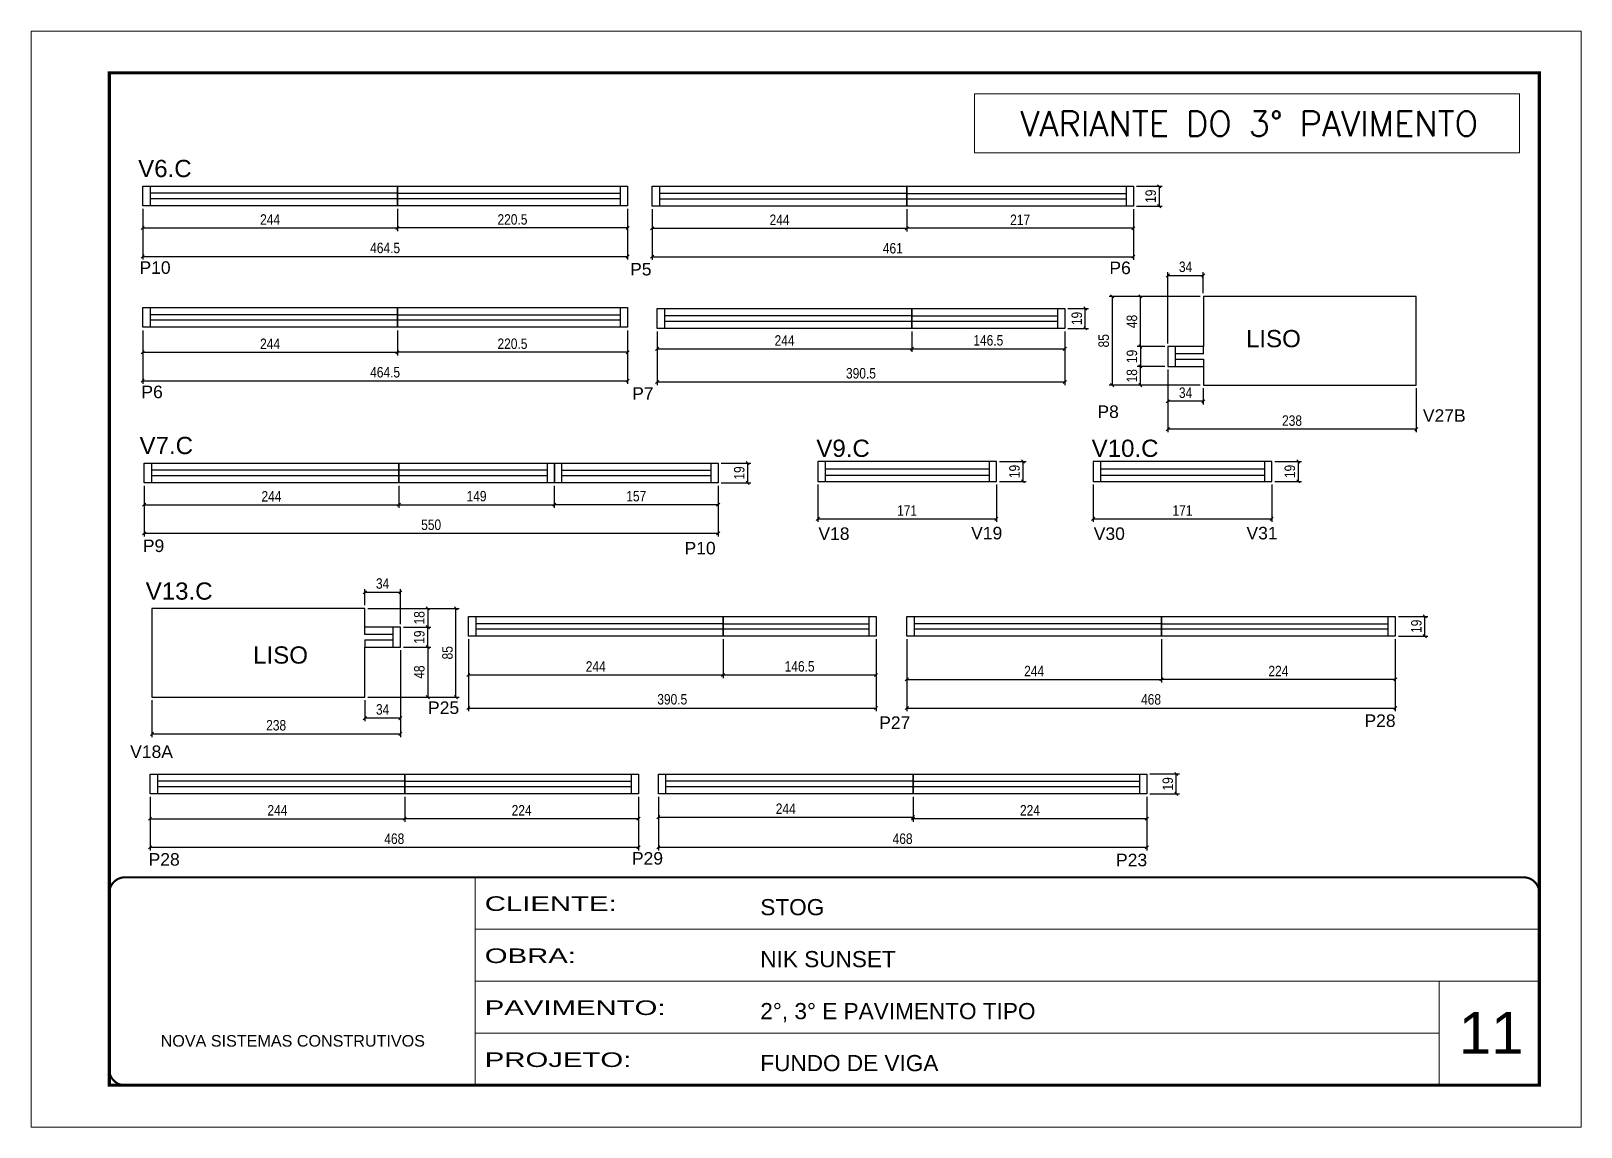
# Model space of a CAD drawing. Extents: x 2437 to 8691, y -1523 to 4121.
# Drawn here: x 5621 to 7106, y 774 to 1824 of the extents above; entities that cross this region are included whole.
import ezdxf

# ---------------------------------------------------------------- set-up
doc = ezdxf.new("R2010")
doc.units = 0
doc.linetypes.add('CONTINUO', pattern=[0])
doc.linetypes.add('DASHED', pattern=[0.75, 0.5, -0.25])
for name, color, linetype in [('5', 5, 'Continuous'), ('COTA', 241, 'Continuous'), ('NOMENCLATURA', 7, 'Continuous'), ('Painéis', 200, 'Continuous'), ('SARR_2.2x7', 40, 'Continuous')]:
    doc.layers.add(name, color=color, linetype=linetype)
for name, color, linetype, lineweight in [('CARIMBO', 255, 'Continuous', 9), ('Folhas', 255, 'Continuous', 9), ('SARRAFO DE PRESSAO', 251, 'DASHED', 9), ('Texto Seção', 7, 'Continuous', 15)]:
    doc.layers.add(name, color=color, linetype=linetype, lineweight=lineweight)
doc.styles.add('ARIAL', font='arial.ttf')
doc.styles.add('COTA TECNICA', font='techl___.ttf', dxfattribs={"height": 10})
doc.styles.add('COTA TECNICA-50', font='techl___.ttf', dxfattribs={"height": 10})
doc.styles.add('REGUA-120', font='ROMANS.shx', dxfattribs={"height": 15})
doc.styles.get("Standard").update_dxf_attribs({"font": 'arial.ttf'})
doc.styles.add('Tecnologia', font='')
doc.styles.get('Tecnologia').set_extended_font_data('Forgotten Futurist')
doc.dimstyles.new('COTA PAINEL-50', dxfattribs={"dimtxt": 10, "dimasz": 3, "dimexe": 3, "dimexo": 3, "dimgap": 3, "dimtad": 1, "dimdec": 1, "dimzin": 12, "dimdsep": 46, "dimtxsty": 'COTA TECNICA-50', "dimblk1": 'OBLIQUE', "dimblk2": 'OBLIQUE', "dimsah": 1, "dimcen": 0.9, "dimclrd": 4, "dimclre": 4, "dimclrt": 240, "dimadec": 1, "dimazin": 3, "dimtfac": 1, "dimtdec": 1, "dimtmove": 0, "dimatfit": 3, "dimfxl": 1, "dimtolj": 1, "dimtzin": 12, "dimarcsym": 0})
doc.dimstyles.new('PAINEL', dxfattribs={"dimtxt": 10, "dimasz": 3, "dimexe": 3, "dimexo": 3, "dimgap": 3, "dimtad": 1, "dimdec": 1, "dimzin": 12, "dimdsep": 46, "dimtxsty": 'COTA TECNICA', "dimblk1": 'OBLIQUE', "dimblk2": 'OBLIQUE', "dimsah": 1, "dimcen": 0.9, "dimclrd": 4, "dimclre": 4, "dimclrt": 240, "dimadec": 1, "dimazin": 3, "dimtfac": 1, "dimtdec": 1, "dimtmove": 0, "dimatfit": 3, "dimfxl": 1, "dimtolj": 1, "dimtzin": 12, "dimarcsym": 0})

msp = doc.modelspace()

# ---------------------------------------------------------------- texts
at = {"layer": '5', "linetype": 'Continuous'}
for s, rotation, p in [('P10', 359.99996, (5724.77, 1591.04)), ('P5', 359.99996, (6194.83, 1589.5)), ('P6', 359.99996, (6654.02, 1590.78)), ('P6', 359.99996, (5726.6, 1471.93)), ('P7', 359.99996, (6196.79, 1470.4)), ('P8', 359.99996, (6642.55, 1452.99)), ('V27B', 0.00004, (6954.36, 1449.29)), ('P9', 359.99996, (5727.99, 1324.51)), ('V18', 359.99996, (6375.23, 1336.13)), ('V19', 359.99996, (6521.55, 1336.65)), ('V30', 359.99996, (6639.01, 1336.13)), ('V31', 359.99996, (6785.33, 1336.65)), ('P10', 359.99996, (6246.95, 1322.26)), ('P25', 359.99996, (6001.21, 1169.37)), ('P27', 359.99996, (6433.47, 1155.08)), ('P28', 359.99996, (6898.4, 1156.96)), ('V18A', 359.99996, (5715.84, 1127.23)), ('P28', 359.99996, (5733.5, 1024.06)), ('P29', 359.99996, (6196.55, 1025.05)), ('P23', 359.99996, (6660.35, 1023.52))]:
    msp.add_text(s, height=12, rotation=rotation, dxfattribs=at).set_placement(p)
at = {"layer": 'CARIMBO', "style": 'ARIAL'}
msp.add_text('11', height=40, dxfattribs=at).set_placement((6988.7, 843.83))
at = {"layer": 'NOMENCLATURA', "linetype": 'Continuous'}
for s, p in [('V6.C', (5723.5, 1683.72)), ('LISO', (6784.87, 1520.75)), ('V7.C', (5724.84, 1418.35)), ('V9.C', (6373.24, 1415.68)), ('V10.C', (6637.02, 1415.68)), ('V13.C', (5730.74, 1278.89)), ('LISO', (5833.68, 1217.63))]:
    msp.add_text(s, height=16.5, dxfattribs=at).set_placement(p)
at = {"layer": 'Texto Seção', "insert": (6467.75, 1723.06), "char_height": 23.7362, "width": 640.4194, "attachment_point": 7, "style": 'REGUA-120'}
msp.add_mtext('\\pxqc,t6;^JVARIANTE DO 3° PAVIMENTO', dxfattribs=at)

# ---------------------------------------------------------------- blocks, each defined once
blk = doc.blocks.new('9999999999')
at = {"color": 30, "linetype": 'CONTINUO'}
for p, q in [((98564.6, 34230.2), (98564.6, 34429.4)), ((98564.6, 34379.6), (99584, 34379.6)), ((98564.6, 34329.8), (99488, 34329.8)), ((99584, 34329.8), (99488, 34329.8)), ((99488, 34329.8), (99488, 34230.2)), ((98564.6, 34280), (99488, 34280))]:
    blk.add_line(p, q, dxfattribs=at)
at = {"color": 30, "linetype": 'CONTINUO', "const_width": 2}
blk.add_lwpolyline([(99584, 34230.2), (99584, 34414.4, 0.414214), (99569, 34429.4), (98229, 34429.4, 0.414214), (98214, 34414.4), (98214, 34245.2, 0.414214), (98229, 34230.2), (99584, 34230.2)], format="xyb", dxfattribs=at)
at = {"layer": 'Folhas'}
blk.add_lwpolyline([(98139, 34190.2), (99624, 34190.2), (99624, 35240.2), (98139, 35240.2)], close=True, dxfattribs=at)
at = {"layer": 'Folhas', "color": 30, "const_width": 3}
blk.add_lwpolyline([(98214, 34230.2), (99584, 34230.2), (99584, 35200.2), (98214, 35200.2)], close=True, dxfattribs=at)
at = {"color": 7, "linetype": 'Continuous', "ltscale": 5, "style": 'ARIAL'}
for s, height, p in [('STOG', 15.48, (98837.7, 34393.1)), ('NIK SUNSET', 15.48, (98837.7, 34343.3)), ('2°, 3° E PAVIMENTO TIPO', 15.483, (98837.7, 34293.5)), ('NOVA SISTEMAS CONSTRUTIVOS', 11.059, (98263.2, 34267.2)), ('FUNDO DE VIGA', 15.483, (98837.7, 34243.7))]:
    blk.add_text(s, height=height, dxfattribs=at).set_placement(p)
at = {"layer": 'Folhas', "color": 7, "style": 'Tecnologia', "width": 1.5}
for s, p in [('CLIENTE:', (98573.7, 34397.2)), ('OBRA:', (98573.7, 34347.3)), ('PAVIMENTO:', (98573.7, 34297.5)), ('PROJETO:', (98573.7, 34247.7))]:
    blk.add_text(s, height=14, dxfattribs=at).set_placement(p)
blk = doc.blocks.new('_Oblique')
at = {"color": 0, "linetype": 'ByBlock', "lineweight": -2}
blk.add_line((-0.5, -0.5), (0.5, 0.5), dxfattribs=at)
blk = doc.blocks.new('*D274')
at = {"layer": 'COTA', "color": 4, "linetype": 'ByBlock', "lineweight": -2, "transparency": 16777216}
for p, q in [((5727.9, 1653.2), (5727.9, 1632)), ((5971.9, 1653.2), (5971.9, 1632)), ((5727.9, 1635), (5971.9, 1635))]:
    blk.add_line(p, q, dxfattribs=at)
at = {"layer": 'Defpoints', "color": 0, "linetype": 'ByBlock', "transparency": 16777216}
for p in [(5727.9, 1656.2), (5971.9, 1656.2), (5971.9, 1635)]:
    blk.add_point(p, dxfattribs=at)
at = {"layer": 'COTA', "color": 4, "linetype": 'ByBlock', "lineweight": -2, "transparency": 16777216, "xscale": 3, "yscale": 3, "zscale": 3, "rotation": 180}
blk.add_blockref('_Oblique', (5727.9, 1635), dxfattribs=at)
at = {"layer": 'COTA', "color": 4, "linetype": 'ByBlock', "lineweight": -2, "transparency": 16777216, "xscale": 3, "yscale": 3, "zscale": 3}
blk.add_blockref('_Oblique', (5971.9, 1635), dxfattribs=at)
at = {"layer": 'COTA', "color": 240, "linetype": 'ByBlock', "transparency": 16777216, "insert": (5849.9, 1643.1), "char_height": 10, "attachment_point": 5, "style": 'COTA TECNICA-50'}
blk.add_mtext('\\A1;244', dxfattribs=at)
blk = doc.blocks.new('*D275')
at = {"layer": 'COTA', "color": 4, "linetype": 'ByBlock', "lineweight": -2, "transparency": 16777216}
for p, q in [((5971.9, 1653.2), (5971.9, 1632)), ((6192.4, 1653.2), (6192.4, 1632)), ((6192.4, 1635), (5971.9, 1635))]:
    blk.add_line(p, q, dxfattribs=at)
at = {"layer": 'Defpoints', "color": 0, "linetype": 'ByBlock', "transparency": 16777216}
for p in [(5971.9, 1656.2), (6192.4, 1656.2), (5971.9, 1635)]:
    blk.add_point(p, dxfattribs=at)
at = {"layer": 'COTA', "color": 4, "linetype": 'ByBlock', "lineweight": -2, "transparency": 16777216, "xscale": 3, "yscale": 3, "zscale": 3, "rotation": 180}
blk.add_blockref('_Oblique', (5971.9, 1635), dxfattribs=at)
at = {"layer": 'COTA', "color": 4, "linetype": 'ByBlock', "lineweight": -2, "transparency": 16777216, "xscale": 3, "yscale": 3, "zscale": 3}
blk.add_blockref('_Oblique', (6192.4, 1635), dxfattribs=at)
at = {"layer": 'COTA', "color": 240, "linetype": 'ByBlock', "transparency": 16777216, "insert": (6082.1, 1643.1), "char_height": 10, "attachment_point": 5, "style": 'COTA TECNICA-50'}
blk.add_mtext('\\A1;220.5', dxfattribs=at)
blk = doc.blocks.new('*D285')
at = {"layer": 'COTA', "color": 4, "lineweight": -2, "transparency": 16777216}
for p, q in [((5727.9, 1653.2), (5727.9, 1604.7)), ((6192.4, 1653.2), (6192.4, 1604.7)), ((5727.9, 1607.7), (6192.4, 1607.7))]:
    blk.add_line(p, q, dxfattribs=at)
at = {"layer": 'Defpoints', "color": 0, "transparency": 16777216}
for p in [(5727.9, 1656.2), (6192.4, 1656.2), (6192.4, 1607.7)]:
    blk.add_point(p, dxfattribs=at)
at = {"layer": 'COTA', "color": 4, "lineweight": -2, "transparency": 16777216, "xscale": 3, "yscale": 3, "zscale": 3, "rotation": 180}
blk.add_blockref('_Oblique', (5727.9, 1607.7), dxfattribs=at)
at = {"layer": 'COTA', "color": 4, "lineweight": -2, "transparency": 16777216, "xscale": 3, "yscale": 3, "zscale": 3}
blk.add_blockref('_Oblique', (6192.4, 1607.7), dxfattribs=at)
at = {"layer": 'COTA', "color": 240, "transparency": 16777216, "insert": (5960.1, 1615.8), "char_height": 10, "attachment_point": 5, "style": 'COTA TECNICA'}
blk.add_mtext('\\A1;464.5', dxfattribs=at)
blk = doc.blocks.new('*D258')
at = {"layer": 'COTA', "color": 4, "linetype": 'ByBlock', "lineweight": -2, "transparency": 16777216}
for p, q in [((6216, 1652.9), (6216, 1631.7)), ((6460, 1652.9), (6460, 1631.7)), ((6216, 1634.7), (6460, 1634.7))]:
    blk.add_line(p, q, dxfattribs=at)
at = {"layer": 'Defpoints', "color": 0, "linetype": 'ByBlock', "transparency": 16777216}
for p in [(6216, 1655.9), (6460, 1655.9), (6460, 1634.7)]:
    blk.add_point(p, dxfattribs=at)
at = {"layer": 'COTA', "color": 4, "linetype": 'ByBlock', "lineweight": -2, "transparency": 16777216, "xscale": 3, "yscale": 3, "zscale": 3, "rotation": 180}
blk.add_blockref('_Oblique', (6216, 1634.7), dxfattribs=at)
at = {"layer": 'COTA', "color": 4, "linetype": 'ByBlock', "lineweight": -2, "transparency": 16777216, "xscale": 3, "yscale": 3, "zscale": 3}
blk.add_blockref('_Oblique', (6460, 1634.7), dxfattribs=at)
at = {"layer": 'COTA', "color": 240, "linetype": 'ByBlock', "transparency": 16777216, "insert": (6338, 1642.8), "char_height": 10, "attachment_point": 5, "style": 'COTA TECNICA-50'}
blk.add_mtext('\\A1;244', dxfattribs=at)
blk = doc.blocks.new('*D259')
at = {"layer": 'COTA', "color": 4, "linetype": 'ByBlock', "lineweight": -2, "transparency": 16777216}
for p, q in [((6460, 1652.9), (6460, 1631.7)), ((6677, 1652.9), (6677, 1631.7)), ((6677, 1634.7), (6460, 1634.7))]:
    blk.add_line(p, q, dxfattribs=at)
at = {"layer": 'Defpoints', "color": 0, "linetype": 'ByBlock', "transparency": 16777216}
for p in [(6460, 1655.9), (6677, 1655.9), (6460, 1634.7)]:
    blk.add_point(p, dxfattribs=at)
at = {"layer": 'COTA', "color": 4, "linetype": 'ByBlock', "lineweight": -2, "transparency": 16777216, "xscale": 3, "yscale": 3, "zscale": 3, "rotation": 180}
blk.add_blockref('_Oblique', (6460, 1634.7), dxfattribs=at)
at = {"layer": 'COTA', "color": 4, "linetype": 'ByBlock', "lineweight": -2, "transparency": 16777216, "xscale": 3, "yscale": 3, "zscale": 3}
blk.add_blockref('_Oblique', (6677, 1634.7), dxfattribs=at)
at = {"layer": 'COTA', "color": 240, "linetype": 'ByBlock', "transparency": 16777216, "insert": (6568.5, 1642.8), "char_height": 10, "attachment_point": 5, "style": 'COTA TECNICA-50'}
blk.add_mtext('\\A1;217', dxfattribs=at)
blk = doc.blocks.new('*D286')
at = {"layer": 'COTA', "color": 4, "lineweight": -2, "transparency": 16777216}
for p, q in [((6216, 1652.9), (6216, 1604.4)), ((6677, 1652.9), (6677, 1604.4)), ((6216, 1607.4), (6677, 1607.4))]:
    blk.add_line(p, q, dxfattribs=at)
at = {"layer": 'Defpoints', "color": 0, "transparency": 16777216}
for p in [(6216, 1655.9), (6677, 1655.9), (6677, 1607.4)]:
    blk.add_point(p, dxfattribs=at)
at = {"layer": 'COTA', "color": 4, "lineweight": -2, "transparency": 16777216, "xscale": 3, "yscale": 3, "zscale": 3, "rotation": 180}
blk.add_blockref('_Oblique', (6216, 1607.4), dxfattribs=at)
at = {"layer": 'COTA', "color": 4, "lineweight": -2, "transparency": 16777216, "xscale": 3, "yscale": 3, "zscale": 3}
blk.add_blockref('_Oblique', (6677, 1607.4), dxfattribs=at)
at = {"layer": 'COTA', "color": 240, "transparency": 16777216, "insert": (6446.5, 1615.5), "char_height": 10, "attachment_point": 5, "style": 'COTA TECNICA'}
blk.add_mtext('\\A1;461', dxfattribs=at)
blk = doc.blocks.new('*D260')
at = {"layer": 'COTA', "color": 4, "linetype": 'ByBlock', "lineweight": -2, "transparency": 16777216}
for p, q in [((5727.9, 1536.9), (5727.9, 1512.9)), ((5971.9, 1536.9), (5971.9, 1512.9)), ((5727.9, 1515.9), (5971.9, 1515.9))]:
    blk.add_line(p, q, dxfattribs=at)
at = {"layer": 'Defpoints', "color": 0, "linetype": 'ByBlock', "transparency": 16777216}
for p in [(5727.9, 1539.9), (5971.9, 1539.9), (5971.9, 1515.9)]:
    blk.add_point(p, dxfattribs=at)
at = {"layer": 'COTA', "color": 4, "linetype": 'ByBlock', "lineweight": -2, "transparency": 16777216, "xscale": 3, "yscale": 3, "zscale": 3, "rotation": 180}
blk.add_blockref('_Oblique', (5727.9, 1515.9), dxfattribs=at)
at = {"layer": 'COTA', "color": 4, "linetype": 'ByBlock', "lineweight": -2, "transparency": 16777216, "xscale": 3, "yscale": 3, "zscale": 3}
blk.add_blockref('_Oblique', (5971.9, 1515.9), dxfattribs=at)
at = {"layer": 'COTA', "color": 240, "linetype": 'ByBlock', "transparency": 16777216, "insert": (5849.9, 1524), "char_height": 10, "attachment_point": 5, "style": 'COTA TECNICA-50'}
blk.add_mtext('\\A1;244', dxfattribs=at)
blk = doc.blocks.new('*D261')
at = {"layer": 'COTA', "color": 4, "linetype": 'ByBlock', "lineweight": -2, "transparency": 16777216}
for p, q in [((5971.9, 1536.9), (5971.9, 1512.9)), ((6192.4, 1536.9), (6192.4, 1512.9)), ((6192.4, 1515.9), (5971.9, 1515.9))]:
    blk.add_line(p, q, dxfattribs=at)
at = {"layer": 'Defpoints', "color": 0, "linetype": 'ByBlock', "transparency": 16777216}
for p in [(5971.9, 1539.9), (6192.4, 1539.9), (5971.9, 1515.9)]:
    blk.add_point(p, dxfattribs=at)
at = {"layer": 'COTA', "color": 4, "linetype": 'ByBlock', "lineweight": -2, "transparency": 16777216, "xscale": 3, "yscale": 3, "zscale": 3, "rotation": 180}
blk.add_blockref('_Oblique', (5971.9, 1515.9), dxfattribs=at)
at = {"layer": 'COTA', "color": 4, "linetype": 'ByBlock', "lineweight": -2, "transparency": 16777216, "xscale": 3, "yscale": 3, "zscale": 3}
blk.add_blockref('_Oblique', (6192.4, 1515.9), dxfattribs=at)
at = {"layer": 'COTA', "color": 240, "linetype": 'ByBlock', "transparency": 16777216, "insert": (6082.1, 1524), "char_height": 10, "attachment_point": 5, "style": 'COTA TECNICA-50'}
blk.add_mtext('\\A1;220.5', dxfattribs=at)
blk = doc.blocks.new('*D287')
at = {"layer": 'COTA', "color": 4, "lineweight": -2, "transparency": 16777216}
for p, q in [((5727.9, 1536.9), (5727.9, 1485.6)), ((6192.4, 1536.9), (6192.4, 1485.6)), ((5727.9, 1488.6), (6192.4, 1488.6))]:
    blk.add_line(p, q, dxfattribs=at)
at = {"layer": 'Defpoints', "color": 0, "transparency": 16777216}
for p in [(5727.9, 1539.9), (6192.4, 1539.9), (6192.4, 1488.6)]:
    blk.add_point(p, dxfattribs=at)
at = {"layer": 'COTA', "color": 4, "lineweight": -2, "transparency": 16777216, "xscale": 3, "yscale": 3, "zscale": 3, "rotation": 180}
blk.add_blockref('_Oblique', (5727.9, 1488.6), dxfattribs=at)
at = {"layer": 'COTA', "color": 4, "lineweight": -2, "transparency": 16777216, "xscale": 3, "yscale": 3, "zscale": 3}
blk.add_blockref('_Oblique', (6192.4, 1488.6), dxfattribs=at)
at = {"layer": 'COTA', "color": 240, "transparency": 16777216, "insert": (5960.1, 1496.7), "char_height": 10, "attachment_point": 5, "style": 'COTA TECNICA'}
blk.add_mtext('\\A1;464.5', dxfattribs=at)
blk = doc.blocks.new('*D262')
at = {"layer": 'COTA', "color": 4, "linetype": 'ByBlock', "lineweight": -2, "transparency": 16777216}
for p, q in [((6220.8, 1535.8), (6220.8, 1516.2)), ((6464.8, 1535.8), (6464.8, 1516.2)), ((6220.8, 1519.2), (6464.8, 1519.2))]:
    blk.add_line(p, q, dxfattribs=at)
at = {"layer": 'Defpoints', "color": 0, "linetype": 'ByBlock', "transparency": 16777216}
for p in [(6220.8, 1538.8), (6464.8, 1538.8), (6464.8, 1519.2)]:
    blk.add_point(p, dxfattribs=at)
at = {"layer": 'COTA', "color": 4, "linetype": 'ByBlock', "lineweight": -2, "transparency": 16777216, "xscale": 3, "yscale": 3, "zscale": 3, "rotation": 180}
blk.add_blockref('_Oblique', (6220.8, 1519.2), dxfattribs=at)
at = {"layer": 'COTA', "color": 4, "linetype": 'ByBlock', "lineweight": -2, "transparency": 16777216, "xscale": 3, "yscale": 3, "zscale": 3}
blk.add_blockref('_Oblique', (6464.8, 1519.2), dxfattribs=at)
at = {"layer": 'COTA', "color": 240, "linetype": 'ByBlock', "transparency": 16777216, "insert": (6342.8, 1527.2), "char_height": 10, "attachment_point": 5, "style": 'COTA TECNICA-50'}
blk.add_mtext('\\A1;244', dxfattribs=at)
blk = doc.blocks.new('*D263')
at = {"layer": 'COTA', "color": 4, "linetype": 'ByBlock', "lineweight": -2, "transparency": 16777216}
for p, q in [((6464.8, 1535.8), (6464.8, 1516.2)), ((6611.3, 1535.8), (6611.3, 1516.2)), ((6464.8, 1519.2), (6611.3, 1519.2))]:
    blk.add_line(p, q, dxfattribs=at)
at = {"layer": 'Defpoints', "color": 0, "linetype": 'ByBlock', "transparency": 16777216}
for p in [(6464.8, 1538.8), (6611.3, 1538.8), (6611.3, 1519.2)]:
    blk.add_point(p, dxfattribs=at)
at = {"layer": 'COTA', "color": 4, "linetype": 'ByBlock', "lineweight": -2, "transparency": 16777216, "xscale": 3, "yscale": 3, "zscale": 3, "rotation": 180}
blk.add_blockref('_Oblique', (6464.8, 1519.2), dxfattribs=at)
at = {"layer": 'COTA', "color": 4, "linetype": 'ByBlock', "lineweight": -2, "transparency": 16777216, "xscale": 3, "yscale": 3, "zscale": 3}
blk.add_blockref('_Oblique', (6611.3, 1519.2), dxfattribs=at)
at = {"layer": 'COTA', "color": 240, "linetype": 'ByBlock', "transparency": 16777216, "insert": (6538, 1527.3), "char_height": 10, "attachment_point": 5, "style": 'COTA TECNICA-50'}
blk.add_mtext('\\A1;146.5', dxfattribs=at)
blk = doc.blocks.new('*D288')
at = {"layer": 'COTA', "color": 4, "lineweight": -2, "transparency": 16777216}
for p, q in [((6220.8, 1535.8), (6220.8, 1484.5)), ((6611.3, 1535.8), (6611.3, 1484.5)), ((6220.8, 1487.5), (6611.3, 1487.5))]:
    blk.add_line(p, q, dxfattribs=at)
at = {"layer": 'Defpoints', "color": 0, "transparency": 16777216}
for p in [(6220.8, 1538.8), (6611.3, 1538.8), (6611.3, 1487.5)]:
    blk.add_point(p, dxfattribs=at)
at = {"layer": 'COTA', "color": 4, "lineweight": -2, "transparency": 16777216, "xscale": 3, "yscale": 3, "zscale": 3, "rotation": 180}
blk.add_blockref('_Oblique', (6220.8, 1487.5), dxfattribs=at)
at = {"layer": 'COTA', "color": 4, "lineweight": -2, "transparency": 16777216, "xscale": 3, "yscale": 3, "zscale": 3}
blk.add_blockref('_Oblique', (6611.3, 1487.5), dxfattribs=at)
at = {"layer": 'COTA', "color": 240, "transparency": 16777216, "insert": (6416, 1495.7), "char_height": 10, "attachment_point": 5, "style": 'COTA TECNICA'}
blk.add_mtext('\\A1;390.5', dxfattribs=at)
blk = doc.blocks.new('*D289')
at = {"layer": 'COTA', "color": 4, "lineweight": -2, "transparency": 16777216}
for p, q in [((6680, 1674.9), (6704.7, 1674.9)), ((6701.7, 1674.9), (6701.7, 1655.9)), ((6680, 1655.9), (6704.7, 1655.9))]:
    blk.add_line(p, q, dxfattribs=at)
at = {"layer": 'Defpoints', "color": 0, "transparency": 16777216}
for p in [(6677, 1674.9), (6677, 1655.9), (6701.7, 1655.9)]:
    blk.add_point(p, dxfattribs=at)
at = {"layer": 'COTA', "color": 4, "lineweight": -2, "transparency": 16777216, "xscale": 3, "yscale": 3, "zscale": 3}
for p, rotation in [((6701.7, 1674.9), 90), ((6701.7, 1655.9), 270)]:
    blk.add_blockref('_Oblique', p, dxfattribs=dict(at, rotation=rotation))
at = {"layer": 'COTA', "color": 240, "transparency": 16777216, "insert": (6693.6, 1665.4), "char_height": 10, "attachment_point": 5, "rotation": 90, "style": 'COTA TECNICA-50'}
blk.add_mtext('\\A1;19', dxfattribs=at)
blk = doc.blocks.new('*D290')
at = {"layer": 'COTA', "color": 4, "lineweight": -2, "transparency": 16777216}
for p, q in [((6614.3, 1557.8), (6633.9, 1557.8)), ((6630.9, 1538.8), (6630.9, 1557.8)), ((6614.3, 1538.8), (6633.9, 1538.8))]:
    blk.add_line(p, q, dxfattribs=at)
at = {"layer": 'Defpoints', "color": 0, "transparency": 16777216}
for p in [(6611.3, 1557.8), (6630.9, 1557.8), (6611.3, 1538.8)]:
    blk.add_point(p, dxfattribs=at)
at = {"layer": 'COTA', "color": 4, "lineweight": -2, "transparency": 16777216, "xscale": 3, "yscale": 3, "zscale": 3}
for p, rotation in [((6630.9, 1557.8), 90), ((6630.9, 1538.8), 270)]:
    blk.add_blockref('_Oblique', p, dxfattribs=dict(at, rotation=rotation))
at = {"layer": 'COTA', "color": 240, "transparency": 16777216, "insert": (6622.8, 1548.3), "char_height": 10, "attachment_point": 5, "rotation": 90, "style": 'COTA TECNICA-50'}
blk.add_mtext('\\A1;19', dxfattribs=at)
blk = doc.blocks.new('*D244')
at = {"layer": 'COTA', "color": 4, "linetype": 'ByBlock', "lineweight": -2, "transparency": 16777216}
for p, q in [((6039.9, 1240.9), (6039.9, 1203.8)), ((6283.9, 1240.9), (6283.9, 1203.8)), ((6039.9, 1206.8), (6283.9, 1206.8))]:
    blk.add_line(p, q, dxfattribs=at)
at = {"layer": 'Defpoints', "color": 0, "linetype": 'ByBlock', "transparency": 16777216}
for p in [(6039.9, 1243.9), (6283.9, 1243.9), (6283.9, 1206.8)]:
    blk.add_point(p, dxfattribs=at)
at = {"layer": 'COTA', "color": 4, "linetype": 'ByBlock', "lineweight": -2, "transparency": 16777216, "xscale": 3, "yscale": 3, "zscale": 3, "rotation": 180}
blk.add_blockref('_Oblique', (6039.9, 1206.8), dxfattribs=at)
at = {"layer": 'COTA', "color": 4, "linetype": 'ByBlock', "lineweight": -2, "transparency": 16777216, "xscale": 3, "yscale": 3, "zscale": 3}
blk.add_blockref('_Oblique', (6283.9, 1206.8), dxfattribs=at)
at = {"layer": 'COTA', "color": 240, "linetype": 'ByBlock', "transparency": 16777216, "insert": (6161.9, 1214.9), "char_height": 10, "attachment_point": 5, "style": 'COTA TECNICA-50'}
blk.add_mtext('\\A1;244', dxfattribs=at)
blk = doc.blocks.new('*D245')
at = {"layer": 'COTA', "color": 4, "linetype": 'ByBlock', "lineweight": -2, "transparency": 16777216}
for p, q in [((6283.9, 1240.9), (6283.9, 1203.8)), ((6430.4, 1240.9), (6430.4, 1203.8)), ((6283.9, 1206.8), (6430.4, 1206.8))]:
    blk.add_line(p, q, dxfattribs=at)
at = {"layer": 'Defpoints', "color": 0, "linetype": 'ByBlock', "transparency": 16777216}
for p in [(6283.9, 1243.9), (6430.4, 1243.9), (6430.4, 1206.8)]:
    blk.add_point(p, dxfattribs=at)
at = {"layer": 'COTA', "color": 4, "linetype": 'ByBlock', "lineweight": -2, "transparency": 16777216, "xscale": 3, "yscale": 3, "zscale": 3, "rotation": 180}
blk.add_blockref('_Oblique', (6283.9, 1206.8), dxfattribs=at)
at = {"layer": 'COTA', "color": 4, "linetype": 'ByBlock', "lineweight": -2, "transparency": 16777216, "xscale": 3, "yscale": 3, "zscale": 3}
blk.add_blockref('_Oblique', (6430.4, 1206.8), dxfattribs=at)
at = {"layer": 'COTA', "color": 240, "linetype": 'ByBlock', "transparency": 16777216, "insert": (6357.2, 1214.9), "char_height": 10, "attachment_point": 5, "style": 'COTA TECNICA-50'}
blk.add_mtext('\\A1;146.5', dxfattribs=at)
blk = doc.blocks.new('*D278')
at = {"layer": 'COTA', "color": 4, "lineweight": -2, "transparency": 16777216}
for p, q in [((6039.9, 1240.9), (6039.9, 1172.1)), ((6430.4, 1240.9), (6430.4, 1172.1)), ((6039.9, 1175.1), (6430.4, 1175.1))]:
    blk.add_line(p, q, dxfattribs=at)
at = {"layer": 'Defpoints', "color": 0, "transparency": 16777216}
for p in [(6039.9, 1243.9), (6430.4, 1243.9), (6430.4, 1175.1)]:
    blk.add_point(p, dxfattribs=at)
at = {"layer": 'COTA', "color": 4, "lineweight": -2, "transparency": 16777216, "xscale": 3, "yscale": 3, "zscale": 3, "rotation": 180}
blk.add_blockref('_Oblique', (6039.9, 1175.1), dxfattribs=at)
at = {"layer": 'COTA', "color": 4, "lineweight": -2, "transparency": 16777216, "xscale": 3, "yscale": 3, "zscale": 3}
blk.add_blockref('_Oblique', (6430.4, 1175.1), dxfattribs=at)
at = {"layer": 'COTA', "color": 240, "transparency": 16777216, "insert": (6235.2, 1183.4), "char_height": 10, "attachment_point": 5, "style": 'COTA TECNICA'}
blk.add_mtext('\\A1;390.5', dxfattribs=at)
blk = doc.blocks.new('*D246')
at = {"layer": 'COTA', "color": 4, "lineweight": -2, "transparency": 16777216}
for p, q in [((6930.9, 1262.9), (6959.2, 1262.9)), ((6956.2, 1243.9), (6956.2, 1262.9)), ((6930.9, 1243.9), (6959.2, 1243.9))]:
    blk.add_line(p, q, dxfattribs=at)
at = {"layer": 'Defpoints', "color": 0, "transparency": 16777216}
for p in [(6927.9, 1262.9), (6956.2, 1262.9), (6927.9, 1243.9)]:
    blk.add_point(p, dxfattribs=at)
at = {"layer": 'COTA', "color": 4, "lineweight": -2, "transparency": 16777216, "xscale": 3, "yscale": 3, "zscale": 3}
for p, rotation in [((6956.2, 1262.9), 90), ((6956.2, 1243.9), 270)]:
    blk.add_blockref('_Oblique', p, dxfattribs=dict(at, rotation=rotation))
at = {"layer": 'COTA', "color": 240, "transparency": 16777216, "insert": (6948.1, 1253.4), "char_height": 10, "attachment_point": 5, "rotation": 90, "style": 'COTA TECNICA'}
blk.add_mtext('\\A1;19', dxfattribs=at)
blk = doc.blocks.new('*D247')
at = {"layer": 'COTA', "color": 4, "linetype": 'ByBlock', "lineweight": -2, "transparency": 16777216}
for p, q in [((6459.9, 1240.9), (6459.9, 1199.5)), ((6703.9, 1240.9), (6703.9, 1199.5)), ((6459.9, 1202.5), (6703.9, 1202.5))]:
    blk.add_line(p, q, dxfattribs=at)
at = {"layer": 'Defpoints', "color": 0, "linetype": 'ByBlock', "transparency": 16777216}
for p in [(6459.9, 1243.9), (6703.9, 1243.9), (6703.9, 1202.5)]:
    blk.add_point(p, dxfattribs=at)
at = {"layer": 'COTA', "color": 4, "linetype": 'ByBlock', "lineweight": -2, "transparency": 16777216, "xscale": 3, "yscale": 3, "zscale": 3, "rotation": 180}
blk.add_blockref('_Oblique', (6459.9, 1202.5), dxfattribs=at)
at = {"layer": 'COTA', "color": 4, "linetype": 'ByBlock', "lineweight": -2, "transparency": 16777216, "xscale": 3, "yscale": 3, "zscale": 3}
blk.add_blockref('_Oblique', (6703.9, 1202.5), dxfattribs=at)
at = {"layer": 'COTA', "color": 240, "linetype": 'ByBlock', "transparency": 16777216, "insert": (6581.9, 1210.5), "char_height": 10, "attachment_point": 5, "style": 'COTA TECNICA-50'}
blk.add_mtext('\\A1;244', dxfattribs=at)
blk = doc.blocks.new('*D248')
at = {"layer": 'COTA', "color": 4, "linetype": 'ByBlock', "lineweight": -2, "transparency": 16777216}
for p, q in [((6703.9, 1240.9), (6703.9, 1199.5)), ((6927.9, 1240.9), (6927.9, 1199.5)), ((6927.9, 1202.5), (6703.9, 1202.5))]:
    blk.add_line(p, q, dxfattribs=at)
at = {"layer": 'Defpoints', "color": 0, "linetype": 'ByBlock', "transparency": 16777216}
for p in [(6703.9, 1243.9), (6927.9, 1243.9), (6703.9, 1202.5)]:
    blk.add_point(p, dxfattribs=at)
at = {"layer": 'COTA', "color": 4, "linetype": 'ByBlock', "lineweight": -2, "transparency": 16777216, "xscale": 3, "yscale": 3, "zscale": 3, "rotation": 180}
blk.add_blockref('_Oblique', (6703.9, 1202.5), dxfattribs=at)
at = {"layer": 'COTA', "color": 4, "linetype": 'ByBlock', "lineweight": -2, "transparency": 16777216, "xscale": 3, "yscale": 3, "zscale": 3}
blk.add_blockref('_Oblique', (6927.9, 1202.5), dxfattribs=at)
at = {"layer": 'COTA', "color": 240, "linetype": 'ByBlock', "transparency": 16777216, "insert": (6815.9, 1210.5), "char_height": 10, "attachment_point": 5, "style": 'COTA TECNICA-50'}
blk.add_mtext('\\A1;224', dxfattribs=at)
blk = doc.blocks.new('*D279')
at = {"layer": 'COTA', "color": 4, "lineweight": -2, "transparency": 16777216}
for p, q in [((6459.9, 1240.9), (6459.9, 1172.1)), ((6927.9, 1240.9), (6927.9, 1172.1)), ((6459.9, 1175.1), (6927.9, 1175.1))]:
    blk.add_line(p, q, dxfattribs=at)
at = {"layer": 'Defpoints', "color": 0, "transparency": 16777216}
for p in [(6459.9, 1243.9), (6927.9, 1243.9), (6927.9, 1175.1)]:
    blk.add_point(p, dxfattribs=at)
at = {"layer": 'COTA', "color": 4, "lineweight": -2, "transparency": 16777216, "xscale": 3, "yscale": 3, "zscale": 3, "rotation": 180}
blk.add_blockref('_Oblique', (6459.9, 1175.1), dxfattribs=at)
at = {"layer": 'COTA', "color": 4, "lineweight": -2, "transparency": 16777216, "xscale": 3, "yscale": 3, "zscale": 3}
blk.add_blockref('_Oblique', (6927.9, 1175.1), dxfattribs=at)
at = {"layer": 'COTA', "color": 240, "transparency": 16777216, "insert": (6693.9, 1183.3), "char_height": 10, "attachment_point": 5, "style": 'COTA TECNICA'}
blk.add_mtext('\\A1;468', dxfattribs=at)
blk = doc.blocks.new('*D249')
at = {"layer": 'COTA', "color": 4, "linetype": 'ByBlock', "lineweight": -2, "transparency": 16777216}
for p, q in [((5734.9, 1089.9), (5734.9, 1066)), ((5978.9, 1089.9), (5978.9, 1066)), ((5734.9, 1069), (5978.9, 1069))]:
    blk.add_line(p, q, dxfattribs=at)
at = {"layer": 'Defpoints', "color": 0, "linetype": 'ByBlock', "transparency": 16777216}
for p in [(5734.9, 1092.9), (5978.9, 1092.9), (5978.9, 1069)]:
    blk.add_point(p, dxfattribs=at)
at = {"layer": 'COTA', "color": 4, "linetype": 'ByBlock', "lineweight": -2, "transparency": 16777216, "xscale": 3, "yscale": 3, "zscale": 3, "rotation": 180}
blk.add_blockref('_Oblique', (5734.9, 1069), dxfattribs=at)
at = {"layer": 'COTA', "color": 4, "linetype": 'ByBlock', "lineweight": -2, "transparency": 16777216, "xscale": 3, "yscale": 3, "zscale": 3}
blk.add_blockref('_Oblique', (5978.9, 1069), dxfattribs=at)
at = {"layer": 'COTA', "color": 240, "linetype": 'ByBlock', "transparency": 16777216, "insert": (5856.9, 1077.1), "char_height": 10, "attachment_point": 5, "style": 'COTA TECNICA-50'}
blk.add_mtext('\\A1;244', dxfattribs=at)
blk = doc.blocks.new('*D250')
at = {"layer": 'COTA', "color": 4, "linetype": 'ByBlock', "lineweight": -2, "transparency": 16777216}
for p, q in [((5978.9, 1089.9), (5978.9, 1066)), ((6202.9, 1089.9), (6202.9, 1066)), ((6202.9, 1069), (5978.9, 1069))]:
    blk.add_line(p, q, dxfattribs=at)
at = {"layer": 'Defpoints', "color": 0, "linetype": 'ByBlock', "transparency": 16777216}
for p in [(5978.9, 1092.9), (6202.9, 1092.9), (5978.9, 1069)]:
    blk.add_point(p, dxfattribs=at)
at = {"layer": 'COTA', "color": 4, "linetype": 'ByBlock', "lineweight": -2, "transparency": 16777216, "xscale": 3, "yscale": 3, "zscale": 3, "rotation": 180}
blk.add_blockref('_Oblique', (5978.9, 1069), dxfattribs=at)
at = {"layer": 'COTA', "color": 4, "linetype": 'ByBlock', "lineweight": -2, "transparency": 16777216, "xscale": 3, "yscale": 3, "zscale": 3}
blk.add_blockref('_Oblique', (6202.9, 1069), dxfattribs=at)
at = {"layer": 'COTA', "color": 240, "linetype": 'ByBlock', "transparency": 16777216, "insert": (6090.9, 1077.1), "char_height": 10, "attachment_point": 5, "style": 'COTA TECNICA-50'}
blk.add_mtext('\\A1;224', dxfattribs=at)
blk = doc.blocks.new('*D280')
at = {"layer": 'COTA', "color": 4, "lineweight": -2, "transparency": 16777216}
for p, q in [((5734.9, 1089.9), (5734.9, 1038.7)), ((6202.9, 1089.9), (6202.9, 1038.7)), ((5734.9, 1041.7), (6202.9, 1041.7))]:
    blk.add_line(p, q, dxfattribs=at)
at = {"layer": 'Defpoints', "color": 0, "transparency": 16777216}
for p in [(5734.9, 1092.9), (6202.9, 1092.9), (6202.9, 1041.7)]:
    blk.add_point(p, dxfattribs=at)
at = {"layer": 'COTA', "color": 4, "lineweight": -2, "transparency": 16777216, "xscale": 3, "yscale": 3, "zscale": 3, "rotation": 180}
blk.add_blockref('_Oblique', (5734.9, 1041.7), dxfattribs=at)
at = {"layer": 'COTA', "color": 4, "lineweight": -2, "transparency": 16777216, "xscale": 3, "yscale": 3, "zscale": 3}
blk.add_blockref('_Oblique', (6202.9, 1041.7), dxfattribs=at)
at = {"layer": 'COTA', "color": 240, "transparency": 16777216, "insert": (5968.9, 1049.8), "char_height": 10, "attachment_point": 5, "style": 'COTA TECNICA'}
blk.add_mtext('\\A1;468', dxfattribs=at)
blk = doc.blocks.new('*D251')
at = {"layer": 'COTA', "color": 4, "lineweight": -2, "transparency": 16777216}
for p, q in [((6692.9, 1111.9), (6721.1, 1111.9)), ((6718.1, 1092.9), (6718.1, 1111.9)), ((6692.9, 1092.9), (6721.1, 1092.9))]:
    blk.add_line(p, q, dxfattribs=at)
at = {"layer": 'Defpoints', "color": 0, "transparency": 16777216}
for p in [(6689.9, 1111.9), (6718.1, 1111.9), (6689.9, 1092.9)]:
    blk.add_point(p, dxfattribs=at)
at = {"layer": 'COTA', "color": 4, "lineweight": -2, "transparency": 16777216, "xscale": 3, "yscale": 3, "zscale": 3}
for p, rotation in [((6718.1, 1111.9), 90), ((6718.1, 1092.9), 270)]:
    blk.add_blockref('_Oblique', p, dxfattribs=dict(at, rotation=rotation))
at = {"layer": 'COTA', "color": 240, "transparency": 16777216, "insert": (6710, 1102.4), "char_height": 10, "attachment_point": 5, "rotation": 90, "style": 'COTA TECNICA'}
blk.add_mtext('\\A1;19', dxfattribs=at)
blk = doc.blocks.new('*D252')
at = {"layer": 'COTA', "color": 4, "linetype": 'ByBlock', "lineweight": -2, "transparency": 16777216}
for p, q in [((6221.9, 1089.9), (6221.9, 1067.5)), ((6465.9, 1089.9), (6465.9, 1067.5)), ((6221.9, 1070.5), (6465.9, 1070.5))]:
    blk.add_line(p, q, dxfattribs=at)
at = {"layer": 'Defpoints', "color": 0, "linetype": 'ByBlock', "transparency": 16777216}
for p in [(6221.9, 1092.9), (6465.9, 1092.9), (6465.9, 1070.5)]:
    blk.add_point(p, dxfattribs=at)
at = {"layer": 'COTA', "color": 4, "linetype": 'ByBlock', "lineweight": -2, "transparency": 16777216, "xscale": 3, "yscale": 3, "zscale": 3, "rotation": 180}
blk.add_blockref('_Oblique', (6221.9, 1070.5), dxfattribs=at)
at = {"layer": 'COTA', "color": 4, "linetype": 'ByBlock', "lineweight": -2, "transparency": 16777216, "xscale": 3, "yscale": 3, "zscale": 3}
blk.add_blockref('_Oblique', (6465.9, 1070.5), dxfattribs=at)
at = {"layer": 'COTA', "color": 240, "linetype": 'ByBlock', "transparency": 16777216, "insert": (6343.9, 1078.6), "char_height": 10, "attachment_point": 5, "style": 'COTA TECNICA-50'}
blk.add_mtext('\\A1;244', dxfattribs=at)
blk = doc.blocks.new('*D253')
at = {"layer": 'COTA', "color": 4, "linetype": 'ByBlock', "lineweight": -2, "transparency": 16777216}
for p, q in [((6465.9, 1089.9), (6465.9, 1066)), ((6689.9, 1089.9), (6689.9, 1066)), ((6689.9, 1069), (6465.9, 1069))]:
    blk.add_line(p, q, dxfattribs=at)
at = {"layer": 'Defpoints', "color": 0, "linetype": 'ByBlock', "transparency": 16777216}
for p in [(6465.9, 1092.9), (6689.9, 1092.9), (6465.9, 1069)]:
    blk.add_point(p, dxfattribs=at)
at = {"layer": 'COTA', "color": 4, "linetype": 'ByBlock', "lineweight": -2, "transparency": 16777216, "xscale": 3, "yscale": 3, "zscale": 3, "rotation": 180}
blk.add_blockref('_Oblique', (6465.9, 1069), dxfattribs=at)
at = {"layer": 'COTA', "color": 4, "linetype": 'ByBlock', "lineweight": -2, "transparency": 16777216, "xscale": 3, "yscale": 3, "zscale": 3}
blk.add_blockref('_Oblique', (6689.9, 1069), dxfattribs=at)
at = {"layer": 'COTA', "color": 240, "linetype": 'ByBlock', "transparency": 16777216, "insert": (6577.9, 1077.1), "char_height": 10, "attachment_point": 5, "style": 'COTA TECNICA-50'}
blk.add_mtext('\\A1;224', dxfattribs=at)
blk = doc.blocks.new('*D281')
at = {"layer": 'COTA', "color": 4, "lineweight": -2, "transparency": 16777216}
for p, q in [((6221.9, 1089.9), (6221.9, 1038.7)), ((6689.9, 1089.9), (6689.9, 1038.7)), ((6221.9, 1041.7), (6689.9, 1041.7))]:
    blk.add_line(p, q, dxfattribs=at)
at = {"layer": 'Defpoints', "color": 0, "transparency": 16777216}
for p in [(6221.9, 1092.9), (6689.9, 1092.9), (6689.9, 1041.7)]:
    blk.add_point(p, dxfattribs=at)
at = {"layer": 'COTA', "color": 4, "lineweight": -2, "transparency": 16777216, "xscale": 3, "yscale": 3, "zscale": 3, "rotation": 180}
blk.add_blockref('_Oblique', (6221.9, 1041.7), dxfattribs=at)
at = {"layer": 'COTA', "color": 4, "lineweight": -2, "transparency": 16777216, "xscale": 3, "yscale": 3, "zscale": 3}
blk.add_blockref('_Oblique', (6689.9, 1041.7), dxfattribs=at)
at = {"layer": 'COTA', "color": 240, "transparency": 16777216, "insert": (6455.9, 1049.8), "char_height": 10, "attachment_point": 5, "style": 'COTA TECNICA'}
blk.add_mtext('\\A1;468', dxfattribs=at)
blk = doc.blocks.new('*D282')
at = {"layer": 'COTA', "color": 4, "linetype": 'ByBlock', "lineweight": -2, "transparency": 16777216}
for p, q in [((6374.7, 1389.2), (6374.7, 1353.3)), ((6545.7, 1389.2), (6545.7, 1353.3)), ((6374.7, 1356.3), (6545.7, 1356.3))]:
    blk.add_line(p, q, dxfattribs=at)
at = {"layer": 'Defpoints', "color": 0, "linetype": 'ByBlock', "transparency": 16777216}
for p in [(6374.7, 1392.2), (6545.7, 1392.2), (6545.7, 1356.3)]:
    blk.add_point(p, dxfattribs=at)
at = {"layer": 'COTA', "color": 4, "linetype": 'ByBlock', "lineweight": -2, "transparency": 16777216, "xscale": 3, "yscale": 3, "zscale": 3, "rotation": 180}
blk.add_blockref('_Oblique', (6374.7, 1356.3), dxfattribs=at)
at = {"layer": 'COTA', "color": 4, "linetype": 'ByBlock', "lineweight": -2, "transparency": 16777216, "xscale": 3, "yscale": 3, "zscale": 3}
blk.add_blockref('_Oblique', (6545.7, 1356.3), dxfattribs=at)
at = {"layer": 'COTA', "color": 240, "linetype": 'ByBlock', "transparency": 16777216, "insert": (6460.2, 1364.3), "char_height": 10, "attachment_point": 5, "style": 'COTA TECNICA-50'}
blk.add_mtext('\\A1;171', dxfattribs=at)
blk = doc.blocks.new('*D283')
at = {"layer": 'COTA', "color": 4, "lineweight": -2, "transparency": 16777216}
for p, q in [((6548.7, 1411.2), (6574.2, 1411.2)), ((6571.2, 1411.2), (6571.2, 1392.2)), ((6548.7, 1392.2), (6574.2, 1392.2))]:
    blk.add_line(p, q, dxfattribs=at)
at = {"layer": 'Defpoints', "color": 0, "transparency": 16777216}
for p in [(6545.7, 1411.2), (6545.7, 1392.2), (6571.2, 1392.2)]:
    blk.add_point(p, dxfattribs=at)
at = {"layer": 'COTA', "color": 4, "lineweight": -2, "transparency": 16777216, "xscale": 3, "yscale": 3, "zscale": 3}
for p, rotation in [((6571.2, 1411.2), 90), ((6571.2, 1392.2), 270)]:
    blk.add_blockref('_Oblique', p, dxfattribs=dict(at, rotation=rotation))
at = {"layer": 'COTA', "color": 240, "transparency": 16777216, "insert": (6563.1, 1401.7), "char_height": 10, "attachment_point": 5, "rotation": 90, "style": 'COTA TECNICA-50'}
blk.add_mtext('\\A1;19', dxfattribs=at)
blk = doc.blocks.new('*D254')
at = {"layer": 'COTA', "color": 4, "lineweight": -2, "transparency": 16777216}
for p, q in [((6282.2, 1409.8), (6310.5, 1409.8)), ((6307.5, 1390.8), (6307.5, 1409.8)), ((6282.2, 1390.8), (6310.5, 1390.8))]:
    blk.add_line(p, q, dxfattribs=at)
at = {"layer": 'Defpoints', "color": 0, "transparency": 16777216}
for p in [(6279.2, 1409.8), (6307.5, 1409.8), (6279.2, 1390.8)]:
    blk.add_point(p, dxfattribs=at)
at = {"layer": 'COTA', "color": 4, "lineweight": -2, "transparency": 16777216, "xscale": 3, "yscale": 3, "zscale": 3}
for p, rotation in [((6307.5, 1409.8), 90), ((6307.5, 1390.8), 270)]:
    blk.add_blockref('_Oblique', p, dxfattribs=dict(at, rotation=rotation))
at = {"layer": 'COTA', "color": 240, "transparency": 16777216, "insert": (6299.4, 1400.3), "char_height": 10, "attachment_point": 5, "rotation": 90, "style": 'COTA TECNICA'}
blk.add_mtext('\\A1;19', dxfattribs=at)
blk = doc.blocks.new('*D255')
at = {"layer": 'COTA', "color": 4, "linetype": 'ByBlock', "lineweight": -2, "transparency": 16777216}
for p, q in [((5729.2, 1387.8), (5729.2, 1366.9)), ((5973.2, 1387.8), (5973.2, 1366.9)), ((5729.2, 1369.9), (5973.2, 1369.9))]:
    blk.add_line(p, q, dxfattribs=at)
at = {"layer": 'Defpoints', "color": 0, "linetype": 'ByBlock', "transparency": 16777216}
for p in [(5729.2, 1390.8), (5973.2, 1390.8), (5973.2, 1369.9)]:
    blk.add_point(p, dxfattribs=at)
at = {"layer": 'COTA', "color": 4, "linetype": 'ByBlock', "lineweight": -2, "transparency": 16777216, "xscale": 3, "yscale": 3, "zscale": 3, "rotation": 180}
blk.add_blockref('_Oblique', (5729.2, 1369.9), dxfattribs=at)
at = {"layer": 'COTA', "color": 4, "linetype": 'ByBlock', "lineweight": -2, "transparency": 16777216, "xscale": 3, "yscale": 3, "zscale": 3}
blk.add_blockref('_Oblique', (5973.2, 1369.9), dxfattribs=at)
at = {"layer": 'COTA', "color": 240, "linetype": 'ByBlock', "transparency": 16777216, "insert": (5851.2, 1377.9), "char_height": 10, "attachment_point": 5, "style": 'COTA TECNICA-50'}
blk.add_mtext('\\A1;244', dxfattribs=at)
blk = doc.blocks.new('*D256')
at = {"layer": 'COTA', "color": 4, "linetype": 'ByBlock', "lineweight": -2, "transparency": 16777216}
for p, q in [((5973.2, 1387.8), (5973.2, 1366.9)), ((6122.2, 1387.8), (6122.2, 1366.9)), ((5973.2, 1369.9), (6122.2, 1369.9))]:
    blk.add_line(p, q, dxfattribs=at)
at = {"layer": 'Defpoints', "color": 0, "linetype": 'ByBlock', "transparency": 16777216}
for p in [(5973.2, 1390.8), (6122.2, 1390.8), (6122.2, 1369.9)]:
    blk.add_point(p, dxfattribs=at)
at = {"layer": 'COTA', "color": 4, "linetype": 'ByBlock', "lineweight": -2, "transparency": 16777216, "xscale": 3, "yscale": 3, "zscale": 3, "rotation": 180}
blk.add_blockref('_Oblique', (5973.2, 1369.9), dxfattribs=at)
at = {"layer": 'COTA', "color": 4, "linetype": 'ByBlock', "lineweight": -2, "transparency": 16777216, "xscale": 3, "yscale": 3, "zscale": 3}
blk.add_blockref('_Oblique', (6122.2, 1369.9), dxfattribs=at)
at = {"layer": 'COTA', "color": 240, "linetype": 'ByBlock', "transparency": 16777216, "insert": (6047.7, 1378), "char_height": 10, "attachment_point": 5, "style": 'COTA TECNICA-50'}
blk.add_mtext('\\A1;149', dxfattribs=at)
blk = doc.blocks.new('*D257')
at = {"layer": 'COTA', "color": 4, "linetype": 'ByBlock', "lineweight": -2, "transparency": 16777216}
for p, q in [((6122.2, 1387.8), (6122.2, 1366.9)), ((6279.2, 1387.8), (6279.2, 1366.9)), ((6279.2, 1369.9), (6122.2, 1369.9))]:
    blk.add_line(p, q, dxfattribs=at)
at = {"layer": 'Defpoints', "color": 0, "linetype": 'ByBlock', "transparency": 16777216}
for p in [(6122.2, 1390.8), (6279.2, 1390.8), (6122.2, 1369.9)]:
    blk.add_point(p, dxfattribs=at)
at = {"layer": 'COTA', "color": 4, "linetype": 'ByBlock', "lineweight": -2, "transparency": 16777216, "xscale": 3, "yscale": 3, "zscale": 3, "rotation": 180}
blk.add_blockref('_Oblique', (6122.2, 1369.9), dxfattribs=at)
at = {"layer": 'COTA', "color": 4, "linetype": 'ByBlock', "lineweight": -2, "transparency": 16777216, "xscale": 3, "yscale": 3, "zscale": 3}
blk.add_blockref('_Oblique', (6279.2, 1369.9), dxfattribs=at)
at = {"layer": 'COTA', "color": 240, "linetype": 'ByBlock', "transparency": 16777216, "insert": (6200.7, 1378), "char_height": 10, "attachment_point": 5, "style": 'COTA TECNICA-50'}
blk.add_mtext('\\A1;157', dxfattribs=at)
blk = doc.blocks.new('*D284')
at = {"layer": 'COTA', "color": 4, "lineweight": -2, "transparency": 16777216}
for p, q in [((5729.2, 1387.8), (5729.2, 1339.5)), ((6279.2, 1387.8), (6279.2, 1339.5)), ((5729.2, 1342.5), (6279.2, 1342.5))]:
    blk.add_line(p, q, dxfattribs=at)
at = {"layer": 'Defpoints', "color": 0, "transparency": 16777216}
for p in [(5729.2, 1390.8), (6279.2, 1390.8), (6279.2, 1342.5)]:
    blk.add_point(p, dxfattribs=at)
at = {"layer": 'COTA', "color": 4, "lineweight": -2, "transparency": 16777216, "xscale": 3, "yscale": 3, "zscale": 3, "rotation": 180}
blk.add_blockref('_Oblique', (5729.2, 1342.5), dxfattribs=at)
at = {"layer": 'COTA', "color": 4, "lineweight": -2, "transparency": 16777216, "xscale": 3, "yscale": 3, "zscale": 3}
blk.add_blockref('_Oblique', (6279.2, 1342.5), dxfattribs=at)
at = {"layer": 'COTA', "color": 240, "transparency": 16777216, "insert": (6004.2, 1350.6), "char_height": 10, "attachment_point": 5, "style": 'COTA TECNICA'}
blk.add_mtext('\\A1;550', dxfattribs=at)
blk = doc.blocks.new('*D276')
at = {"layer": 'COTA', "color": 4, "linetype": 'ByBlock', "lineweight": -2, "transparency": 16777216}
for p, q in [((6638.5, 1389.2), (6638.5, 1353.3)), ((6809.5, 1389.2), (6809.5, 1353.3)), ((6638.5, 1356.3), (6809.5, 1356.3))]:
    blk.add_line(p, q, dxfattribs=at)
at = {"layer": 'Defpoints', "color": 0, "linetype": 'ByBlock', "transparency": 16777216}
for p in [(6638.5, 1392.2), (6809.5, 1392.2), (6809.5, 1356.3)]:
    blk.add_point(p, dxfattribs=at)
at = {"layer": 'COTA', "color": 4, "linetype": 'ByBlock', "lineweight": -2, "transparency": 16777216, "xscale": 3, "yscale": 3, "zscale": 3, "rotation": 180}
blk.add_blockref('_Oblique', (6638.5, 1356.3), dxfattribs=at)
at = {"layer": 'COTA', "color": 4, "linetype": 'ByBlock', "lineweight": -2, "transparency": 16777216, "xscale": 3, "yscale": 3, "zscale": 3}
blk.add_blockref('_Oblique', (6809.5, 1356.3), dxfattribs=at)
at = {"layer": 'COTA', "color": 240, "linetype": 'ByBlock', "transparency": 16777216, "insert": (6724, 1364.3), "char_height": 10, "attachment_point": 5, "style": 'COTA TECNICA-50'}
blk.add_mtext('\\A1;171', dxfattribs=at)
blk = doc.blocks.new('*D277')
at = {"layer": 'COTA', "color": 4, "lineweight": -2, "transparency": 16777216}
for p, q in [((6812.5, 1411.2), (6838, 1411.2)), ((6835, 1411.2), (6835, 1392.2)), ((6812.5, 1392.2), (6838, 1392.2))]:
    blk.add_line(p, q, dxfattribs=at)
at = {"layer": 'Defpoints', "color": 0, "transparency": 16777216}
for p in [(6809.5, 1411.2), (6809.5, 1392.2), (6835, 1392.2)]:
    blk.add_point(p, dxfattribs=at)
at = {"layer": 'COTA', "color": 4, "lineweight": -2, "transparency": 16777216, "xscale": 3, "yscale": 3, "zscale": 3}
for p, rotation in [((6835, 1411.2), 90), ((6835, 1392.2), 270)]:
    blk.add_blockref('_Oblique', p, dxfattribs=dict(at, rotation=rotation))
at = {"layer": 'COTA', "color": 240, "transparency": 16777216, "insert": (6826.9, 1401.7), "char_height": 10, "attachment_point": 5, "rotation": 90, "style": 'COTA TECNICA-50'}
blk.add_mtext('\\A1;19', dxfattribs=at)
blk = doc.blocks.new('*D264')
at = {"layer": 'COTA', "color": 4, "lineweight": -2, "transparency": 16777216}
for p, q in [((6710, 1499.4), (6710, 1439.2)), ((6948, 1481.4), (6948, 1439.2)), ((6948, 1442.2), (6710, 1442.2))]:
    blk.add_line(p, q, dxfattribs=at)
at = {"layer": 'Defpoints', "color": 0, "transparency": 16777216}
for p in [(6710, 1502.4), (6948, 1484.4), (6710, 1442.2)]:
    blk.add_point(p, dxfattribs=at)
at = {"layer": 'COTA', "color": 4, "lineweight": -2, "transparency": 16777216, "xscale": 3, "yscale": 3, "zscale": 3, "rotation": 180}
blk.add_blockref('_Oblique', (6710, 1442.2), dxfattribs=at)
at = {"layer": 'COTA', "color": 4, "lineweight": -2, "transparency": 16777216, "xscale": 3, "yscale": 3, "zscale": 3}
blk.add_blockref('_Oblique', (6948, 1442.2), dxfattribs=at)
at = {"layer": 'COTA', "color": 240, "transparency": 16777216, "insert": (6829, 1450.4), "char_height": 10, "attachment_point": 5, "style": 'COTA TECNICA-50'}
blk.add_mtext('\\A1;238', dxfattribs=at)
blk = doc.blocks.new('*D265')
at = {"layer": 'COTA', "color": 4, "lineweight": -2, "transparency": 16777216}
for p, q in [((6707, 1502.4), (6680.7, 1502.4)), ((6683.7, 1484.4), (6683.7, 1502.4)), ((6741, 1484.4), (6680.7, 1484.4))]:
    blk.add_line(p, q, dxfattribs=at)
at = {"layer": 'Defpoints', "color": 0, "transparency": 16777216}
for p in [(6683.7, 1502.4), (6710, 1502.4), (6744, 1484.4)]:
    blk.add_point(p, dxfattribs=at)
at = {"layer": 'COTA', "color": 4, "lineweight": -2, "transparency": 16777216, "xscale": 3, "yscale": 3, "zscale": 3}
for p, rotation in [((6683.7, 1502.4), 90), ((6683.7, 1484.4), 270)]:
    blk.add_blockref('_Oblique', p, dxfattribs=dict(at, rotation=rotation))
at = {"layer": 'COTA', "color": 240, "transparency": 16777216, "insert": (6675.6, 1493.4), "char_height": 10, "attachment_point": 5, "rotation": 90, "style": 'COTA TECNICA-50'}
blk.add_mtext('\\A1;18', dxfattribs=at)
blk = doc.blocks.new('*D266')
at = {"layer": 'COTA', "color": 4, "lineweight": -2, "transparency": 16777216}
for p, q in [((6741, 1569.4), (6680.7, 1569.4)), ((6683.7, 1521.4), (6683.7, 1569.4)), ((6707, 1521.4), (6680.7, 1521.4))]:
    blk.add_line(p, q, dxfattribs=at)
at = {"layer": 'Defpoints', "color": 0, "transparency": 16777216}
for p in [(6683.7, 1569.4), (6744, 1569.4), (6710, 1521.4)]:
    blk.add_point(p, dxfattribs=at)
at = {"layer": 'COTA', "color": 4, "lineweight": -2, "transparency": 16777216, "xscale": 3, "yscale": 3, "zscale": 3}
for p, rotation in [((6683.7, 1569.4), 90), ((6683.7, 1521.4), 270)]:
    blk.add_blockref('_Oblique', p, dxfattribs=dict(at, rotation=rotation))
at = {"layer": 'COTA', "color": 240, "transparency": 16777216, "insert": (6675.6, 1545.4), "char_height": 10, "attachment_point": 5, "rotation": 90, "style": 'COTA TECNICA-50'}
blk.add_mtext('\\A1;48', dxfattribs=at)
blk = doc.blocks.new('*D267')
at = {"layer": 'COTA', "color": 4, "lineweight": -2, "transparency": 16777216}
for p, q in [((6741, 1569.4), (6653.7, 1569.4)), ((6656.7, 1569.4), (6656.7, 1484.4)), ((6741, 1484.4), (6653.7, 1484.4))]:
    blk.add_line(p, q, dxfattribs=at)
at = {"layer": 'Defpoints', "color": 0, "transparency": 16777216}
for p in [(6744, 1569.4), (6656.7, 1484.4), (6744, 1484.4)]:
    blk.add_point(p, dxfattribs=at)
at = {"layer": 'COTA', "color": 4, "lineweight": -2, "transparency": 16777216, "xscale": 3, "yscale": 3, "zscale": 3}
for p, rotation in [((6656.7, 1569.4), 90), ((6656.7, 1484.4), 270)]:
    blk.add_blockref('_Oblique', p, dxfattribs=dict(at, rotation=rotation))
at = {"layer": 'COTA', "color": 240, "transparency": 16777216, "insert": (6648.6, 1526.9), "char_height": 10, "attachment_point": 5, "rotation": 90, "style": 'COTA TECNICA-50'}
blk.add_mtext('\\A1;85', dxfattribs=at)
blk = doc.blocks.new('*D268')
at = {"layer": 'COTA', "color": 4, "lineweight": -2, "transparency": 16777216}
for p, q in [((6710, 1524.4), (6710, 1592.5)), ((6710, 1589.5), (6744, 1589.5)), ((6744, 1572.4), (6744, 1592.5))]:
    blk.add_line(p, q, dxfattribs=at)
at = {"layer": 'Defpoints', "color": 0, "transparency": 16777216}
for p in [(6744, 1589.5), (6744, 1569.4), (6710, 1521.4)]:
    blk.add_point(p, dxfattribs=at)
at = {"layer": 'COTA', "color": 4, "lineweight": -2, "transparency": 16777216, "xscale": 3, "yscale": 3, "zscale": 3, "rotation": 180}
blk.add_blockref('_Oblique', (6710, 1589.5), dxfattribs=at)
at = {"layer": 'COTA', "color": 4, "lineweight": -2, "transparency": 16777216, "xscale": 3, "yscale": 3, "zscale": 3}
blk.add_blockref('_Oblique', (6744, 1589.5), dxfattribs=at)
at = {"layer": 'COTA', "color": 240, "transparency": 16777216, "insert": (6727, 1597.7), "char_height": 10, "attachment_point": 5, "style": 'COTA TECNICA-50'}
blk.add_mtext('\\A1;34', dxfattribs=at)
blk = doc.blocks.new('*D294')
at = {"layer": 'COTA', "color": 4, "lineweight": -2, "transparency": 16777216}
for p, q in [((6707, 1521.4), (6680.7, 1521.4)), ((6683.7, 1521.4), (6683.7, 1502.4)), ((6707, 1502.4), (6680.7, 1502.4))]:
    blk.add_line(p, q, dxfattribs=at)
at = {"layer": 'Defpoints', "color": 0, "transparency": 16777216}
for p in [(6710, 1521.4), (6683.7, 1502.4), (6710, 1502.4)]:
    blk.add_point(p, dxfattribs=at)
at = {"layer": 'COTA', "color": 4, "lineweight": -2, "transparency": 16777216, "xscale": 3, "yscale": 3, "zscale": 3}
for p, rotation in [((6683.7, 1521.4), 90), ((6683.7, 1502.4), 270)]:
    blk.add_blockref('_Oblique', p, dxfattribs=dict(at, rotation=rotation))
at = {"layer": 'COTA', "color": 240, "transparency": 16777216, "insert": (6675.6, 1511.9), "char_height": 10, "attachment_point": 5, "rotation": 90, "style": 'COTA TECNICA-50'}
blk.add_mtext('\\A1;19', dxfattribs=at)
blk = doc.blocks.new('*D293')
at = {"layer": 'COTA', "color": 4, "lineweight": -2, "transparency": 16777216}
for p, q in [((6710, 1499.4), (6710, 1465.9)), ((6744, 1481.4), (6744, 1465.9)), ((6744, 1468.9), (6710, 1468.9))]:
    blk.add_line(p, q, dxfattribs=at)
at = {"layer": 'Defpoints', "color": 0, "transparency": 16777216}
for p in [(6710, 1502.4), (6744, 1484.4), (6710, 1468.9)]:
    blk.add_point(p, dxfattribs=at)
at = {"layer": 'COTA', "color": 4, "lineweight": -2, "transparency": 16777216, "xscale": 3, "yscale": 3, "zscale": 3, "rotation": 180}
blk.add_blockref('_Oblique', (6710, 1468.9), dxfattribs=at)
at = {"layer": 'COTA', "color": 4, "lineweight": -2, "transparency": 16777216, "xscale": 3, "yscale": 3, "zscale": 3}
blk.add_blockref('_Oblique', (6744, 1468.9), dxfattribs=at)
at = {"layer": 'COTA', "color": 240, "transparency": 16777216, "insert": (6727, 1477.1), "char_height": 10, "attachment_point": 5, "style": 'COTA TECNICA-50'}
blk.add_mtext('\\A1;34', dxfattribs=at)
blk = doc.blocks.new('*D269')
at = {"layer": 'COTA', "color": 4, "lineweight": -2, "transparency": 16777216}
for p, q in [((5974.7, 1200.5), (5974.7, 1147.3)), ((5736.7, 1182.5), (5736.7, 1147.3)), ((5736.7, 1150.3), (5974.7, 1150.3))]:
    blk.add_line(p, q, dxfattribs=at)
at = {"layer": 'Defpoints', "color": 0, "transparency": 16777216}
for p in [(5974.7, 1203.5), (5736.7, 1185.5), (5974.7, 1150.3)]:
    blk.add_point(p, dxfattribs=at)
at = {"layer": 'COTA', "color": 4, "lineweight": -2, "transparency": 16777216, "xscale": 3, "yscale": 3, "zscale": 3, "rotation": 180}
blk.add_blockref('_Oblique', (5736.7, 1150.3), dxfattribs=at)
at = {"layer": 'COTA', "color": 4, "lineweight": -2, "transparency": 16777216, "xscale": 3, "yscale": 3, "zscale": 3}
blk.add_blockref('_Oblique', (5974.7, 1150.3), dxfattribs=at)
at = {"layer": 'COTA', "color": 240, "transparency": 16777216, "insert": (5855.7, 1158.5), "char_height": 10, "attachment_point": 5, "style": 'COTA TECNICA-50'}
blk.add_mtext('\\A1;238', dxfattribs=at)
blk = doc.blocks.new('*D270')
at = {"layer": 'COTA', "color": 4, "lineweight": -2, "transparency": 16777216}
for p, q in [((5943.7, 1270.5), (6004, 1270.5)), ((6001, 1270.5), (6001, 1252.5)), ((5977.7, 1252.5), (6004, 1252.5))]:
    blk.add_line(p, q, dxfattribs=at)
at = {"layer": 'Defpoints', "color": 0, "transparency": 16777216}
for p in [(5940.7, 1270.5), (5974.7, 1252.5), (6001, 1252.5)]:
    blk.add_point(p, dxfattribs=at)
at = {"layer": 'COTA', "color": 4, "lineweight": -2, "transparency": 16777216, "xscale": 3, "yscale": 3, "zscale": 3}
for p, rotation in [((6001, 1270.5), 90), ((6001, 1252.5), 270)]:
    blk.add_blockref('_Oblique', p, dxfattribs=dict(at, rotation=rotation))
at = {"layer": 'COTA', "color": 240, "transparency": 16777216, "insert": (5992.9, 1261.5), "char_height": 10, "attachment_point": 5, "rotation": 90, "style": 'COTA TECNICA-50'}
blk.add_mtext('\\A1;18', dxfattribs=at)
blk = doc.blocks.new('*D271')
at = {"layer": 'COTA', "color": 4, "lineweight": -2, "transparency": 16777216}
for p, q in [((5977.7, 1233.5), (6004, 1233.5)), ((6001, 1233.5), (6001, 1185.5)), ((5943.7, 1185.5), (6004, 1185.5))]:
    blk.add_line(p, q, dxfattribs=at)
at = {"layer": 'Defpoints', "color": 0, "transparency": 16777216}
for p in [(5974.7, 1233.5), (5940.7, 1185.5), (6001, 1185.5)]:
    blk.add_point(p, dxfattribs=at)
at = {"layer": 'COTA', "color": 4, "lineweight": -2, "transparency": 16777216, "xscale": 3, "yscale": 3, "zscale": 3}
for p, rotation in [((6001, 1233.5), 90), ((6001, 1185.5), 270)]:
    blk.add_blockref('_Oblique', p, dxfattribs=dict(at, rotation=rotation))
at = {"layer": 'COTA', "color": 240, "transparency": 16777216, "insert": (5992.9, 1209.5), "char_height": 10, "attachment_point": 5, "rotation": 90, "style": 'COTA TECNICA-50'}
blk.add_mtext('\\A1;48', dxfattribs=at)
blk = doc.blocks.new('*D272')
at = {"layer": 'COTA', "color": 4, "lineweight": -2, "transparency": 16777216}
for p, q in [((5943.7, 1270.5), (6031, 1270.5)), ((6028, 1185.5), (6028, 1270.5)), ((5943.7, 1185.5), (6031, 1185.5))]:
    blk.add_line(p, q, dxfattribs=at)
at = {"layer": 'Defpoints', "color": 0, "transparency": 16777216}
for p in [(5940.7, 1270.5), (6028, 1270.5), (5940.7, 1185.5)]:
    blk.add_point(p, dxfattribs=at)
at = {"layer": 'COTA', "color": 4, "lineweight": -2, "transparency": 16777216, "xscale": 3, "yscale": 3, "zscale": 3}
for p, rotation in [((6028, 1270.5), 90), ((6028, 1185.5), 270)]:
    blk.add_blockref('_Oblique', p, dxfattribs=dict(at, rotation=rotation))
at = {"layer": 'COTA', "color": 240, "transparency": 16777216, "insert": (6019.9, 1228), "char_height": 10, "attachment_point": 5, "rotation": 90, "style": 'COTA TECNICA-50'}
blk.add_mtext('\\A1;85', dxfattribs=at)
blk = doc.blocks.new('*D273')
at = {"layer": 'COTA', "color": 4, "lineweight": -2, "transparency": 16777216}
for p, q in [((5974.7, 1230.5), (5974.7, 1162.4)), ((5940.7, 1182.5), (5940.7, 1162.4)), ((5974.7, 1165.4), (5940.7, 1165.4))]:
    blk.add_line(p, q, dxfattribs=at)
at = {"layer": 'Defpoints', "color": 0, "transparency": 16777216}
for p in [(5974.7, 1233.5), (5940.7, 1185.5), (5940.7, 1165.4)]:
    blk.add_point(p, dxfattribs=at)
at = {"layer": 'COTA', "color": 4, "lineweight": -2, "transparency": 16777216, "xscale": 3, "yscale": 3, "zscale": 3, "rotation": 180}
blk.add_blockref('_Oblique', (5940.7, 1165.4), dxfattribs=at)
at = {"layer": 'COTA', "color": 4, "lineweight": -2, "transparency": 16777216, "xscale": 3, "yscale": 3, "zscale": 3}
blk.add_blockref('_Oblique', (5974.7, 1165.4), dxfattribs=at)
at = {"layer": 'COTA', "color": 240, "transparency": 16777216, "insert": (5957.7, 1173.7), "char_height": 10, "attachment_point": 5, "style": 'COTA TECNICA-50'}
blk.add_mtext('\\A1;34', dxfattribs=at)
blk = doc.blocks.new('*D291')
at = {"layer": 'COTA', "color": 4, "lineweight": -2, "transparency": 16777216}
for p, q in [((5977.7, 1252.5), (6004, 1252.5)), ((6001, 1233.5), (6001, 1252.5)), ((5977.7, 1233.5), (6004, 1233.5))]:
    blk.add_line(p, q, dxfattribs=at)
at = {"layer": 'Defpoints', "color": 0, "transparency": 16777216}
for p in [(5974.7, 1252.5), (6001, 1252.5), (5974.7, 1233.5)]:
    blk.add_point(p, dxfattribs=at)
at = {"layer": 'COTA', "color": 4, "lineweight": -2, "transparency": 16777216, "xscale": 3, "yscale": 3, "zscale": 3}
for p, rotation in [((6001, 1252.5), 90), ((6001, 1233.5), 270)]:
    blk.add_blockref('_Oblique', p, dxfattribs=dict(at, rotation=rotation))
at = {"layer": 'COTA', "color": 240, "transparency": 16777216, "insert": (5992.9, 1243), "char_height": 10, "attachment_point": 5, "rotation": 90, "style": 'COTA TECNICA-50'}
blk.add_mtext('\\A1;19', dxfattribs=at)
blk = doc.blocks.new('*D292')
at = {"layer": 'COTA', "color": 4, "lineweight": -2, "transparency": 16777216}
for p, q in [((5940.7, 1273.5), (5940.7, 1289)), ((5940.7, 1286), (5974.7, 1286)), ((5974.7, 1255.5), (5974.7, 1289))]:
    blk.add_line(p, q, dxfattribs=at)
at = {"layer": 'Defpoints', "color": 0, "transparency": 16777216}
for p in [(5974.7, 1286), (5940.7, 1270.5), (5974.7, 1252.5)]:
    blk.add_point(p, dxfattribs=at)
at = {"layer": 'COTA', "color": 4, "lineweight": -2, "transparency": 16777216, "xscale": 3, "yscale": 3, "zscale": 3, "rotation": 180}
blk.add_blockref('_Oblique', (5940.7, 1286), dxfattribs=at)
at = {"layer": 'COTA', "color": 4, "lineweight": -2, "transparency": 16777216, "xscale": 3, "yscale": 3, "zscale": 3}
blk.add_blockref('_Oblique', (5974.7, 1286), dxfattribs=at)
at = {"layer": 'COTA', "color": 240, "transparency": 16777216, "insert": (5957.7, 1294.3), "char_height": 10, "attachment_point": 5, "style": 'COTA TECNICA-50'}
blk.add_mtext('\\A1;34', dxfattribs=at)

# ---------------------------------------------------------------- dimensions: what is measured, and where the dimension line sits
at = {"layer": 'COTA'}
for base, p1, p2, angle, dimstyle, picture, middle in [((6701.7, 1655.92), (6677, 1674.92), (6677, 1655.92), 90, 'COTA PAINEL-50', '*D289', (6693.61, 1665.42)), ((6744.01, 1589.45), (6710.02, 1521.42), (6744.01, 1569.42), 180, 'COTA PAINEL-50', '*D268', (6727.01, 1597.67)), ((6630.93, 1557.8), (6611.27, 1538.8), (6611.27, 1557.8), 90, 'COTA PAINEL-50', '*D290', (6622.84, 1548.3)), ((6656.72, 1484.42), (6744.01, 1569.42), (6744.02, 1484.42), 90, 'COTA PAINEL-50', '*D267', (6648.59, 1526.92)), ((6683.7, 1569.42), (6710.02, 1521.42), (6744.01, 1569.42), 90, 'COTA PAINEL-50', '*D266', (6675.6, 1545.42)), ((6683.7, 1502.42), (6710.02, 1521.42), (6710.02, 1502.42), 90, 'COTA PAINEL-50', '*D294', (6675.61, 1511.92)), ((6683.7, 1502.42), (6744.02, 1484.42), (6710.02, 1502.42), 90, 'COTA PAINEL-50', '*D265', (6675.6, 1493.42)), ((6710.02, 1442.19), (6948.01, 1484.42), (6710.02, 1502.42), 180, 'COTA PAINEL-50', '*D264', (6829.02, 1450.43)), ((6710.02, 1468.86), (6744.02, 1484.42), (6710.02, 1502.42), 180, 'COTA PAINEL-50', '*D293', (6727.02, 1477.08)), ((6307.48, 1409.81), (6279.21, 1390.81), (6279.21, 1409.81), 90, 'PAINEL', '*D254', (6299.39, 1400.31)), ((6571.18, 1392.15), (6545.73, 1411.15), (6545.73, 1392.15), 90, 'COTA PAINEL-50', '*D283', (6563.09, 1401.65)), ((6834.96, 1392.15), (6809.51, 1411.15), (6809.51, 1392.15), 90, 'COTA PAINEL-50', '*D277', (6826.87, 1401.65)), ((6001.03, 1252.47), (5940.71, 1270.47), (5974.71, 1252.47), 270, 'COTA PAINEL-50', '*D270', (5992.93, 1261.47)), ((6028.01, 1270.47), (5940.72, 1185.47), (5940.71, 1270.47), 270, 'COTA PAINEL-50', '*D272', (6019.88, 1227.97)), ((6956.19, 1262.85), (6927.92, 1243.85), (6927.92, 1262.85), 90, 'PAINEL', '*D246', (6948.1, 1253.35)), ((6001.03, 1252.47), (5974.71, 1233.47), (5974.71, 1252.47), 270, 'COTA PAINEL-50', '*D291', (5992.94, 1242.97)), ((6001.03, 1185.47), (5974.71, 1233.47), (5940.72, 1185.47), 270, 'COTA PAINEL-50', '*D271', (5992.93, 1209.47)), ((6718.14, 1111.85), (6689.87, 1092.85), (6689.87, 1111.85), 90, 'PAINEL', '*D251', (6710.05, 1102.35))]:
    dim = msp.add_linear_dim(base=base, p1=p1, p2=p2, angle=angle, dimstyle=dimstyle, dxfattribs=at)
    dim.commit()
    dim.dimension.update_dxf_attribs({"geometry": picture, "text_midpoint": middle})
at = {"layer": 'COTA', "color": 1, "linetype": 'ByBlock'}
for base, p1, p2, picture, middle in [((5971.89, 1635), (5727.89, 1656.18), (5971.89, 1656.18), '*D274', (5849.89, 1643.08)), ((5971.89, 1635), (6192.37, 1656.18), (5971.89, 1656.18), '*D275', (6082.13, 1643.11)), ((6460.01, 1634.75), (6216.01, 1655.92), (6460.01, 1655.92), '*D258', (6338.01, 1642.82)), ((6460.01, 1634.75), (6677, 1655.92), (6460.01, 1655.92), '*D259', (6568.5, 1642.82)), ((5971.89, 1515.9), (5727.89, 1539.88), (5971.89, 1539.88), '*D260', (5849.89, 1523.97)), ((5971.89, 1515.9), (6192.37, 1539.88), (5971.89, 1539.88), '*D261', (6082.13, 1524)), ((6464.77, 1519.16), (6220.77, 1538.8), (6464.77, 1538.8), '*D262', (6342.77, 1527.24)), ((6611.26, 1519.16), (6464.77, 1538.8), (6611.26, 1538.8), '*D263', (6538.01, 1527.27)), ((5973.23, 1369.85), (5729.23, 1390.81), (5973.23, 1390.81), '*D255', (5851.23, 1377.93)), ((6122.23, 1369.85), (5973.23, 1390.81), (6122.23, 1390.81), '*D256', (6047.73, 1377.96)), ((6122.23, 1369.85), (6279.21, 1390.81), (6122.23, 1390.81), '*D257', (6200.72, 1377.96)), ((6545.73, 1356.26), (6374.73, 1392.15), (6545.73, 1392.15), '*D282', (6460.23, 1364.33)), ((6809.51, 1356.26), (6638.51, 1392.15), (6809.51, 1392.15), '*D276', (6724.01, 1364.33)), ((6283.94, 1206.81), (6039.94, 1243.85), (6283.94, 1243.85), '*D244', (6161.94, 1214.88)), ((6430.43, 1206.81), (6283.94, 1243.85), (6430.43, 1243.85), '*D245', (6357.19, 1214.92)), ((6703.94, 1202.46), (6459.94, 1243.85), (6703.94, 1243.85), '*D247', (6581.94, 1210.53)), ((6703.94, 1202.46), (6927.92, 1243.85), (6703.94, 1243.85), '*D248', (6815.93, 1210.53)), ((5978.9, 1069.01), (5734.9, 1092.85), (5978.9, 1092.85), '*D249', (5856.9, 1077.09)), ((5978.9, 1069.01), (6202.89, 1092.85), (5978.9, 1092.85), '*D250', (6090.9, 1077.09)), ((6465.88, 1070.51), (6221.88, 1092.85), (6465.88, 1092.85), '*D252', (6343.88, 1078.59)), ((6465.88, 1069.01), (6689.87, 1092.85), (6465.88, 1092.85), '*D253', (6577.88, 1077.09))]:
    dim = msp.add_linear_dim(base=base, p1=p1, p2=p2, dimstyle='COTA PAINEL-50', override={"dimarcsym": 1}, dxfattribs=at)
    dim.commit()
    dim.dimension.update_dxf_attribs({"geometry": picture, "text_midpoint": middle})
at = {"layer": 'COTA', "color": 5}
for base, p1, p2, picture, middle in [((6192.37, 1607.68), (5727.89, 1656.18), (6192.37, 1656.18), '*D285', (5960.13, 1615.79)), ((6677, 1607.42), (6216.01, 1655.92), (6677, 1655.92), '*D286', (6446.5, 1615.53)), ((6192.37, 1488.57), (5727.89, 1539.88), (6192.37, 1539.88), '*D287', (5960.13, 1496.68)), ((6611.26, 1487.5), (6220.77, 1538.8), (6611.26, 1538.8), '*D288', (6416.01, 1495.75)), ((6279.21, 1342.53), (5729.23, 1390.81), (6279.21, 1390.81), '*D284', (6004.22, 1350.64)), ((6430.43, 1175.14), (6039.94, 1243.85), (6430.43, 1243.85), '*D278', (6235.19, 1183.39)), ((6927.92, 1175.14), (6459.94, 1243.85), (6927.92, 1243.85), '*D279', (6693.93, 1183.26)), ((6202.89, 1041.69), (5734.9, 1092.85), (6202.89, 1092.85), '*D280', (5968.9, 1049.82)), ((6689.87, 1041.69), (6221.88, 1092.85), (6689.87, 1092.85), '*D281', (6455.88, 1049.82))]:
    dim = msp.add_linear_dim(base=base, p1=p1, p2=p2, dimstyle='PAINEL', dxfattribs=at)
    dim.commit()
    dim.dimension.update_dxf_attribs({"geometry": picture, "text_midpoint": middle})
at = {"layer": 'COTA'}
for base, p1, p2, picture, middle in [((5974.71, 1286.03), (5940.71, 1270.47), (5974.71, 1252.47), '*D292', (5957.71, 1294.25)), ((5940.72, 1165.44), (5974.71, 1233.47), (5940.72, 1185.47), '*D273', (5957.71, 1173.66)), ((5974.71, 1150.26), (5736.71, 1185.47), (5974.71, 1203.47), '*D269', (5855.71, 1158.5))]:
    dim = msp.add_linear_dim(base=base, p1=p1, p2=p2, dimstyle='COTA PAINEL-50', dxfattribs=at)
    dim.commit()
    dim.dimension.update_dxf_attribs({"geometry": picture, "text_midpoint": middle})

# ---------------------------------------------------------------- linework, layer by layer
at = {"layer": 'Painéis'}
for p, q in [((6948.01, 1569.42), (6744.01, 1569.42)), ((6744.01, 1569.42), (6744.02, 1521.42)), ((6948.01, 1484.42), (6948.01, 1569.42)), ((6744.02, 1521.42), (6710.02, 1521.42)), ((6710.02, 1521.42), (6710.02, 1502.42)), ((6710.02, 1502.42), (6744.02, 1502.42)), ((6744.02, 1502.42), (6744.02, 1484.42)), ((6744.02, 1484.42), (6881.01, 1484.42)), ((6881.01, 1484.42), (6948.01, 1484.42)), ((5790.71, 1270.47), (5736.71, 1270.47)), ((5736.71, 1270.47), (5736.71, 1185.47)), ((5940.71, 1270.47), (5790.71, 1270.47)), ((5940.71, 1252.47), (5940.71, 1270.47)), ((5974.71, 1252.47), (5940.71, 1252.47)), ((5974.71, 1233.47), (5974.71, 1252.47)), ((5940.72, 1185.47), (5940.71, 1233.47)), ((5940.71, 1233.47), (5974.71, 1233.47)), ((5736.71, 1185.47), (5940.72, 1185.47))]:
    msp.add_line(p, q, dxfattribs=at)
for points in [[(5971.89, 1656.18), (5727.89, 1656.18), (5727.89, 1675.18), (5971.89, 1675.18)], [(5971.89, 1675.18), (5971.89, 1675.18), (5971.89, 1656.18), (5971.89, 1656.18)], [(5971.89, 1675.18), (6192.37, 1675.18), (6192.37, 1656.18), (5971.89, 1656.18)], [(6460.01, 1655.92), (6216.01, 1655.92), (6216.01, 1674.92), (6460.01, 1674.92)], [(6460.01, 1674.92), (6460.01, 1674.92), (6460.01, 1655.92), (6460.01, 1655.92)], [(6460.01, 1674.92), (6677, 1674.92), (6677, 1655.92), (6460.01, 1655.92)], [(5971.89, 1539.88), (5727.89, 1539.88), (5727.89, 1558.88), (5971.89, 1558.88)], [(5971.89, 1558.88), (5971.89, 1558.88), (5971.89, 1539.88), (5971.89, 1539.88)], [(5971.89, 1558.88), (6192.37, 1558.88), (6192.37, 1539.88), (5971.89, 1539.88)], [(6464.77, 1538.8), (6220.77, 1538.8), (6220.77, 1557.8), (6464.77, 1557.8)], [(6464.77, 1557.8), (6611.27, 1557.8), (6611.27, 1538.8), (6464.77, 1538.8)], [(5973.23, 1390.81), (5729.23, 1390.81), (5729.23, 1409.81), (5973.23, 1409.81)], [(5973.23, 1409.81), (6122.23, 1409.81), (6122.23, 1390.81), (5973.23, 1390.81)], [(6122.23, 1409.81), (6279.21, 1409.81), (6279.21, 1390.81), (6122.23, 1390.81)], [(6283.94, 1243.85), (6039.94, 1243.85), (6039.94, 1262.85), (6283.94, 1262.85)], [(6283.94, 1262.85), (6430.44, 1262.85), (6430.44, 1243.85), (6283.94, 1243.85)], [(6703.94, 1243.85), (6459.94, 1243.85), (6459.94, 1262.85), (6703.94, 1262.85)], [(6703.94, 1262.85), (6703.94, 1262.85), (6703.94, 1243.85), (6703.94, 1243.85)], [(6703.94, 1262.85), (6927.92, 1262.85), (6927.92, 1243.85), (6703.94, 1243.85)], [(5978.9, 1092.85), (5734.9, 1092.85), (5734.9, 1111.85), (5978.9, 1111.85)], [(5978.9, 1111.85), (5978.9, 1111.85), (5978.9, 1092.85), (5978.9, 1092.85)], [(5978.9, 1111.85), (6202.89, 1111.85), (6202.89, 1092.85), (5978.9, 1092.85)], [(6465.88, 1092.85), (6221.88, 1092.85), (6221.88, 1111.85), (6465.88, 1111.85)], [(6465.88, 1111.85), (6465.88, 1111.85), (6465.88, 1092.85), (6465.88, 1092.85)], [(6465.88, 1111.85), (6689.87, 1111.85), (6689.87, 1092.85), (6465.88, 1092.85)]]:
    msp.add_lwpolyline(points, close=True, dxfattribs=at)
at = {"layer": 'Painéis', "linetype": 'ByBlock'}
for points in [[(6374.73, 1411.15), (6374.73, 1392.15), (6545.73, 1392.15), (6545.73, 1411.15)], [(6638.51, 1411.15), (6638.51, 1392.15), (6809.51, 1392.15), (6809.51, 1411.15)]]:
    msp.add_lwpolyline(points, close=True, dxfattribs=at)
at = {"layer": 'SARR_2.2x7', "linetype": 'Continuous'}
for p, q in [((5734.89, 1675.18), (5734.89, 1656.18)), ((5971.89, 1668.18), (5734.89, 1668.18)), ((5971.89, 1668.18), (6185.37, 1668.18)), ((6185.37, 1675.18), (6185.37, 1656.18)), ((6223.01, 1674.92), (6223.01, 1655.92)), ((6460.01, 1667.92), (6223.01, 1667.92)), ((6460.01, 1667.92), (6670, 1667.92)), ((6670, 1674.92), (6670, 1655.92)), ((5734.89, 1663.18), (5971.89, 1663.18)), ((5971.89, 1663.18), (6185.37, 1663.18)), ((6223.01, 1662.92), (6460.01, 1662.92)), ((6460.01, 1662.92), (6670, 1662.92)), ((5734.89, 1558.88), (5734.89, 1539.88)), ((5971.89, 1551.88), (5734.89, 1551.88)), ((5734.89, 1546.88), (5971.89, 1546.88)), ((5971.89, 1551.88), (6185.37, 1551.88)), ((5971.89, 1546.88), (6185.37, 1546.88)), ((6185.37, 1558.88), (6185.37, 1539.88)), ((6227.77, 1557.8), (6227.77, 1538.8)), ((6464.77, 1550.8), (6227.77, 1550.8)), ((6227.77, 1545.8), (6464.77, 1545.8)), ((6464.77, 1550.8), (6604.26, 1550.8)), ((6464.77, 1545.8), (6604.26, 1545.8)), ((6604.26, 1557.8), (6604.26, 1538.8)), ((6717.02, 1521.42), (6717.02, 1502.42)), ((6744.02, 1514.42), (6717.02, 1514.42)), ((6717.02, 1509.42), (6744.02, 1509.42)), ((6381.73, 1411.15), (6381.73, 1392.15)), ((6538.73, 1411.15), (6538.73, 1392.15)), ((6645.51, 1411.15), (6645.51, 1392.15)), ((6802.51, 1411.15), (6802.51, 1392.15)), ((5736.23, 1409.81), (5736.23, 1390.81)), ((5973.23, 1402.81), (5736.23, 1402.81)), ((5736.23, 1397.81), (5973.23, 1397.81)), ((6115.23, 1402.81), (5973.23, 1402.81)), ((5973.23, 1397.81), (6115.23, 1397.81)), ((6115.23, 1409.81), (6115.23, 1390.81)), ((6129.23, 1409.81), (6129.23, 1390.81)), ((6129.23, 1402.81), (6272.21, 1402.81)), ((6129.23, 1397.81), (6272.21, 1397.81)), ((6272.21, 1409.81), (6272.21, 1390.81)), ((6381.73, 1404.15), (6538.73, 1404.15)), ((6381.73, 1398.15), (6538.73, 1398.15)), ((6645.51, 1404.15), (6802.51, 1404.15)), ((6645.51, 1398.15), (6802.51, 1398.15)), ((6046.94, 1262.85), (6046.94, 1243.85)), ((6423.43, 1262.85), (6423.43, 1243.85)), ((6466.94, 1262.85), (6466.94, 1243.85)), ((6920.92, 1262.85), (6920.92, 1243.85)), ((5967.71, 1233.47), (5967.71, 1252.47)), ((6283.94, 1255.85), (6046.94, 1255.85)), ((6046.94, 1250.85), (6283.94, 1250.85)), ((6283.94, 1255.85), (6423.43, 1255.85)), ((6283.94, 1250.85), (6423.43, 1250.85)), ((6703.94, 1255.85), (6466.94, 1255.85)), ((6466.94, 1250.85), (6703.94, 1250.85)), ((6703.94, 1255.85), (6920.92, 1255.85)), ((6703.94, 1250.85), (6920.92, 1250.85)), ((5967.71, 1245.47), (5940.71, 1245.47)), ((5940.71, 1240.47), (5967.71, 1240.47)), ((5741.9, 1111.85), (5741.9, 1092.85)), ((5978.9, 1104.85), (5741.9, 1104.85)), ((5741.9, 1099.85), (5978.9, 1099.85)), ((5978.9, 1104.85), (6195.89, 1104.85)), ((5978.9, 1099.85), (6195.89, 1099.85)), ((6195.89, 1111.85), (6195.89, 1092.85)), ((6228.88, 1111.85), (6228.88, 1092.85)), ((6465.88, 1104.85), (6228.88, 1104.85)), ((6228.88, 1099.85), (6465.88, 1099.85)), ((6465.88, 1104.85), (6682.87, 1104.85)), ((6465.88, 1099.85), (6682.87, 1099.85)), ((6682.87, 1111.85), (6682.87, 1092.85))]:
    msp.add_line(p, q, dxfattribs=at)
at = {"layer": 'SARR_2.2x7'}
for p, q in [((6744.02, 1514.42), (6744.02, 1521.42)), ((6744.02, 1509.42), (6744.02, 1502.42)), ((5940.71, 1245.47), (5940.71, 1252.47)), ((5940.71, 1240.47), (5940.71, 1233.47))]:
    msp.add_line(p, q, dxfattribs=at)
at = {"layer": 'Texto Seção'}
msp.add_lwpolyline([(6524.86, 1763.63), (7046.85, 1763.63), (7046.85, 1706.95), (6524.86, 1706.95)], close=True, dxfattribs=at)

# ---------------------------------------------------------------- block references
at = {"layer": 'SARRAFO DE PRESSAO', "color": 6, "linetype": 'ByBlock'}
msp.add_blockref('9999999999', (-92518.14, -33416.52), dxfattribs=at)

msp.set_redraw_order([(e.dxf.handle, doc.entitydb.next_handle()) for e in msp.query("TEXT MTEXT ATTDEF DIMENSION ARC_DIMENSION")])  # texts and dimensions are drawn at this point

doc.saveas('drawing.dxf')
